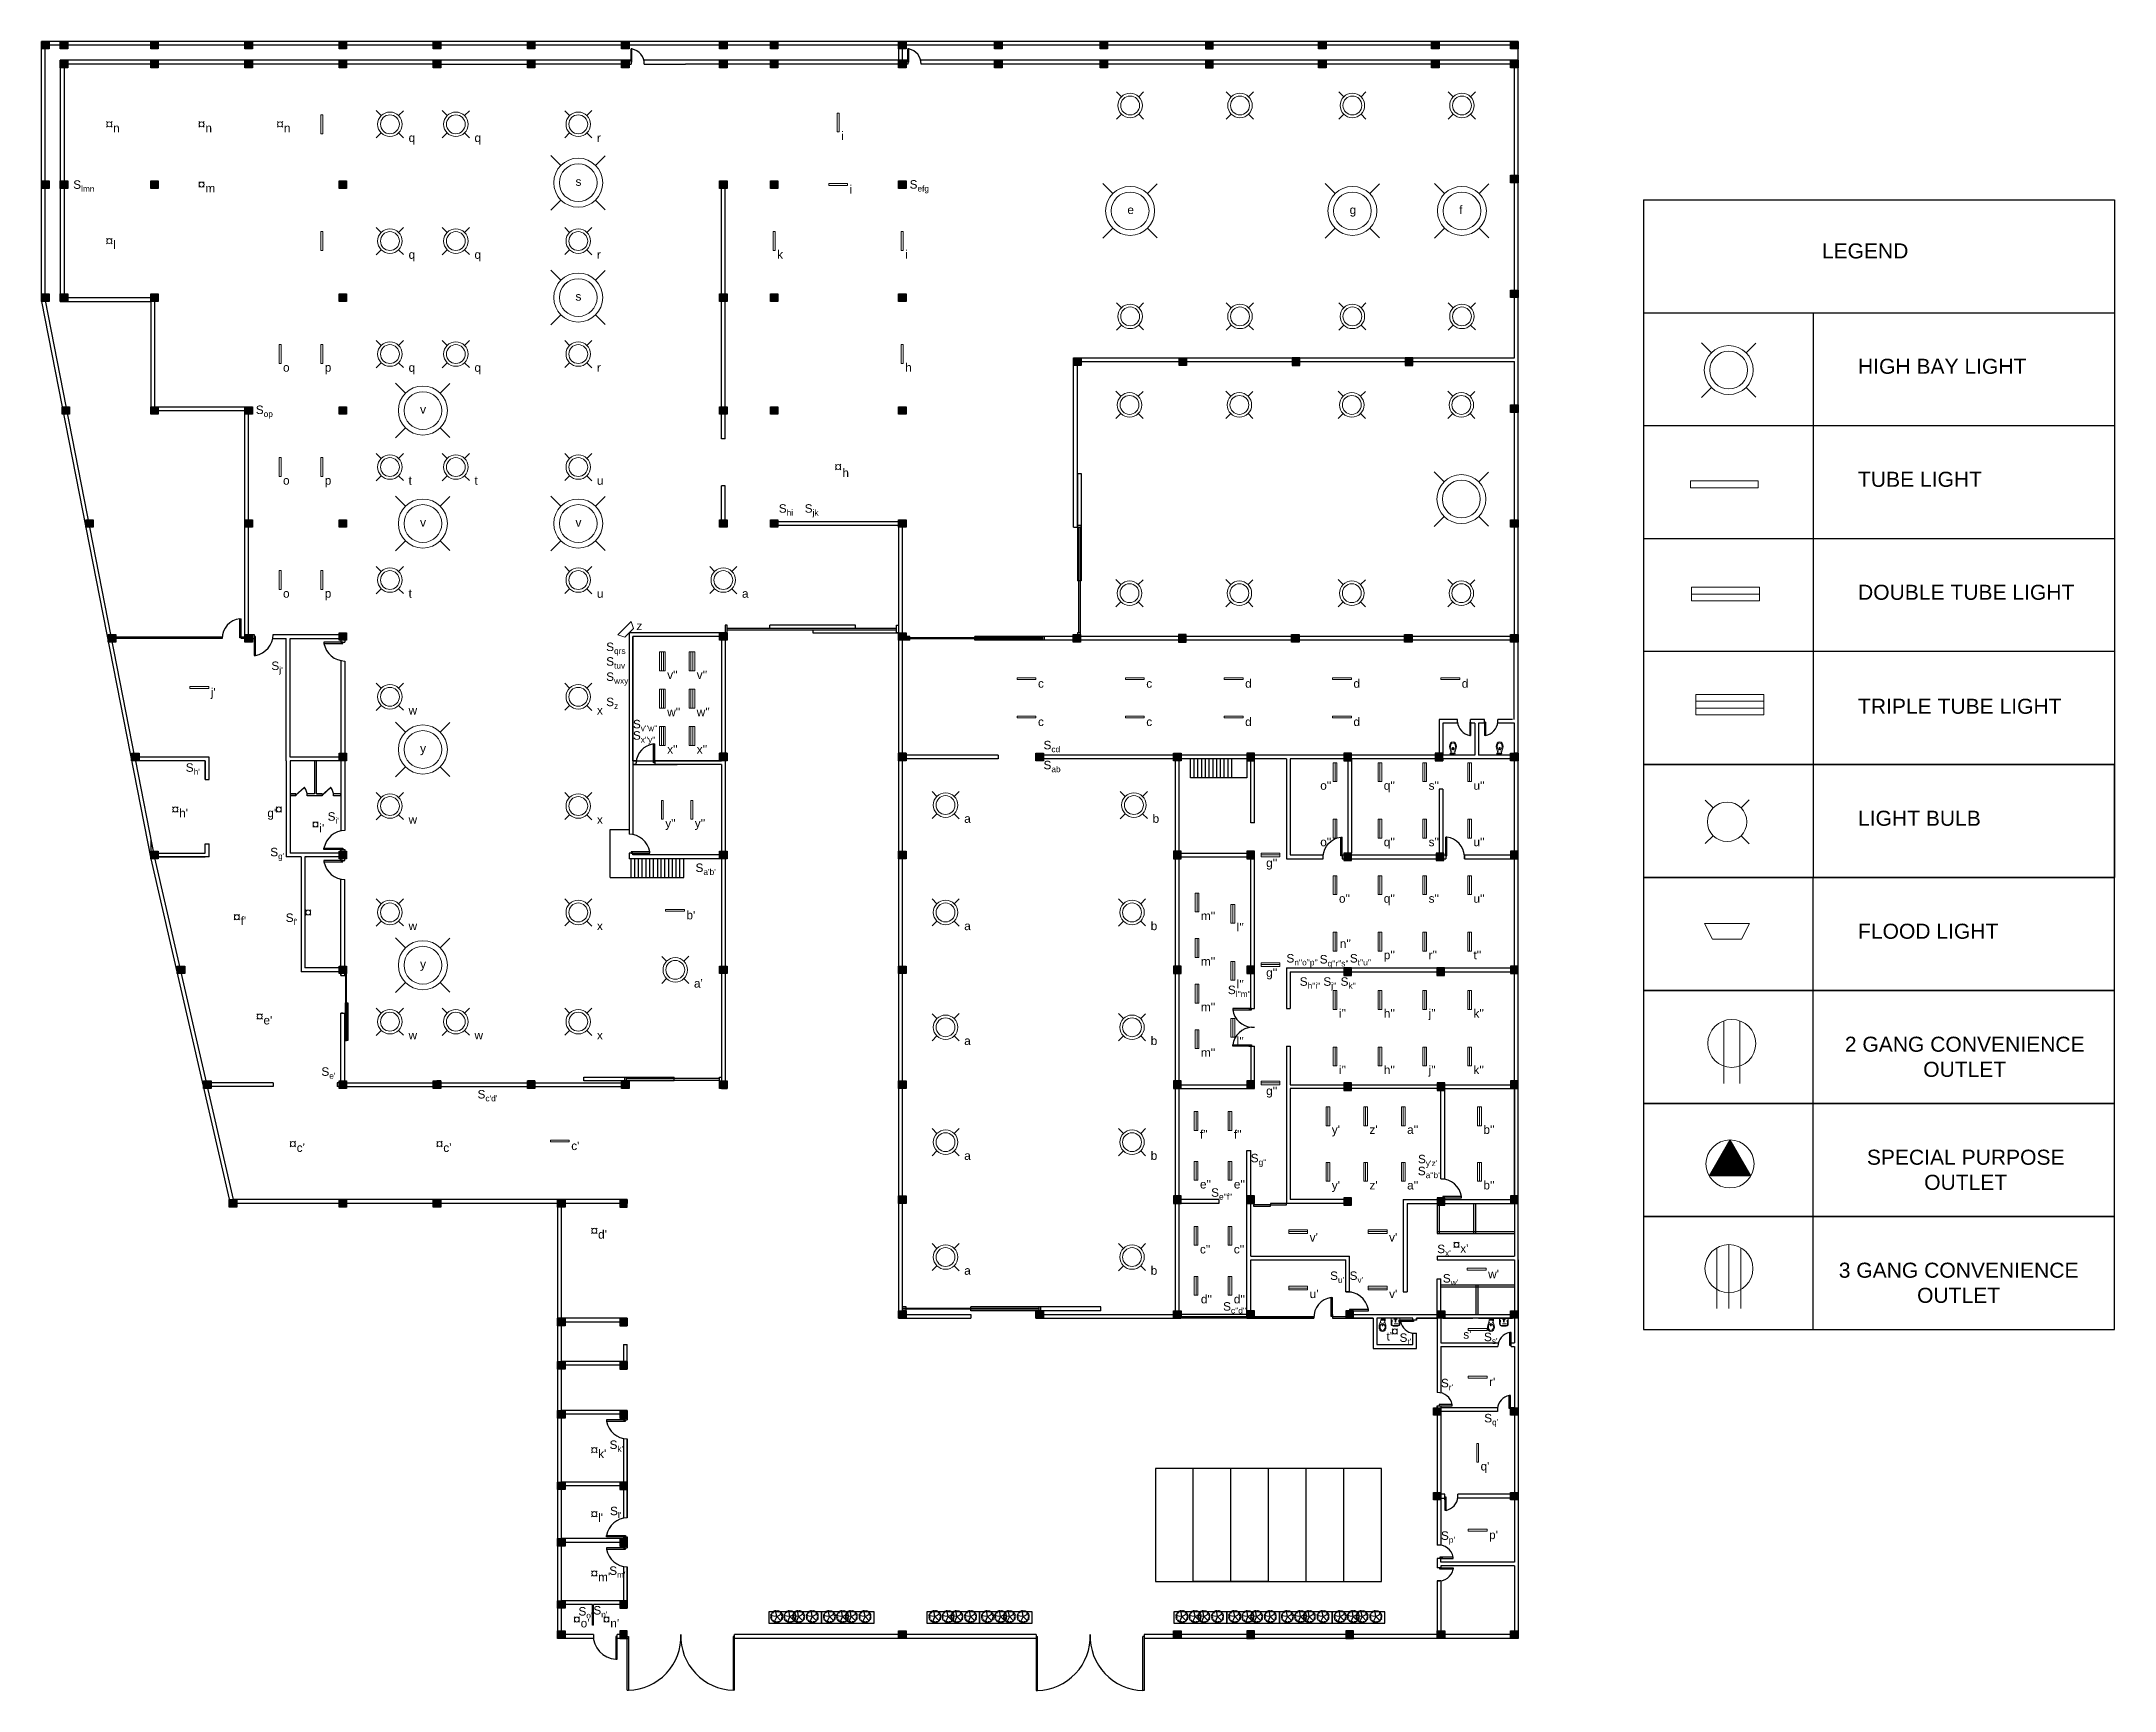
# Model space of a CAD drawing. Header units: inches. Extents: x 690793850 to 3471233902, y 1044954437 to 2780428972.
# Drawn here: x 1735550443 to 1735660506, y 1045055754 to 1045143324 of the extents above; entities that cross this region are included whole.
import ezdxf

# ---------------------------------------------------------------- set-up
doc = ezdxf.new("R2010")
doc.units = ezdxf.units.IN
doc.header["$MEASUREMENT"] = 0
for name, color, linetype, lineweight in [('001- RCP REF PLAN', 7, 'Continuous', 0), ('lighting', 3, 'Continuous', 13), ('outlet', 3, 'Continuous', 13), ('STAIR', 1, 'Continuous', 5)]:
    doc.layers.add(name, color=color, linetype=linetype, lineweight=lineweight)
for name, color, linetype in [('Doors', 140, 'Continuous'), ('ID-ST WALL', 4, 'Continuous'), ('Ladders', 10, 'Continuous'), ('PDF2_Geometry', 7, 'Continuous'), ('Poste', 2, 'Continuous'), ('wall', 7, 'Continuous'), ('Walls', 7, 'Continuous')]:
    doc.layers.add(name, color=color, linetype=linetype)
doc.layers.add('L-PLNT-SHRUB', color=85, linetype='Continuous', true_color=0x56c23d)
doc.styles.get("Standard").update_dxf_attribs({"font": 'arial.ttf'})

msp = doc.modelspace()

# ---------------------------------------------------------------- texts
at = {"char_height": 800, "attachment_point": 1}
for s, width, heights, insert in [('LEGEND', 5616.41, [-827], (1735644966, 1045132601)), ('HIGH BAY LIGHT', 15939.91, [-827], (1735646887, 1045126475)), ('TUBE LIGHT', 15939.91, [-827], (1735646887, 1045120475)), ('DOUBLE TUBE LIGHT', 15939.91, [-828], (1735646887, 1045114475)), ('TRIPLE TUBE LIGHT', 15939.91, [-827], (1735646887, 1045108422)), ('LIGHT BULB', 15939.91, [-827], (1735646887, 1045102475)), ('FLOOD LIGHT', 15939.91, [-828], (1735646887, 1045096475)), ('\\pxqc;2 GANG CONVENIENCE\\POUTLET', 12878.72, [-2175], (1735646113, 1045090475)), ('\\pxqc;SPECIAL PURPOSE\\POUTLET', 11435.34, [-2175], (1735646887, 1045084475)), ('\\pxqc;3 GANG CONVENIENCE\\POUTLET', 12803.81, [-2175], (1735645827, 1045078475))]:
    msp.add_mtext_dynamic_manual_height_columns(s, width=width, gutter_width=1, heights=heights, dxfattribs=dict(at, insert=insert))
at = {"layer": 'lighting', "char_height": 450, "attachment_point": 1}
for s, width, heights, insert in [('n', 1526.02, [-450], (1735554245, 1045138956)), ('n', 1526.02, [-450], (1735559145, 1045138956)), ('n', 1526.02, [-450], (1735563313, 1045138956)), ('q', 1526.02, [-575], (1735569934, 1045138434)), ('q', 1526.02, [-575], (1735573434, 1045138434)), ('r', 1526.02, [-450], (1735579934, 1045138434)), ('i', 1526.02, [-450], (1735592898, 1045138540)), ('\\A1;S{\\H0.7x;\\S^ lmn;}', 1809.53, [-465], (1735552128, 1045135948)), ('m', 1526.02, [-450], (1735559145, 1045135756)), ('s', 1526.02, [-457], (1735578796, 1045136109)), ('i', 1526.02, [-450], (1735593349, 1045135695)), ('\\A1;S{\\H0.7x;\\S^ efg;}', 1809.53, [-526], (1735596533, 1045135958)), ('e', 1526.02, [-457], (1735608096, 1045134609)), ('g', 1526.02, [-582], (1735619896, 1045134609)), ('f', 1526.02, [-458], (1735625711, 1045134609)), ('l', 1526.02, [-450], (1735554245, 1045132756)), ('k', 1526.02, [-450], (1735589498, 1045132240)), ('i', 1526.02, [-450], (1735596298, 1045132240)), ('q', 1526.02, [-575], (1735569934, 1045132234)), ('q', 1526.02, [-575], (1735573434, 1045132234)), ('r', 1526.02, [-450], (1735579934, 1045132234)), ('s', 1526.02, [-457], (1735578796, 1045130009)), ('o', 1526.02, [-457], (1735563266, 1045126240)), ('p', 1526.02, [-575], (1735565484, 1045126240)), ('q', 1526.02, [-575], (1735569934, 1045126234)), ('q', 1526.02, [-575], (1735573434, 1045126234)), ('r', 1526.02, [-450], (1735579934, 1045126234)), ('h', 1526.02, [-450], (1735596298, 1045126240)), ('\\A1;S{\\H0.7x;\\S^ op;}', 1809.53, [-465], (1735561822, 1045123990)), ('v', 1526.02, [-450], (1735570546, 1045124009)), ('o', 1526.02, [-457], (1735563266, 1045120240)), ('t', 1526.02, [-454], (1735569934, 1045120234)), ('t', 1526.02, [-454], (1735573434, 1045120234)), ('h', 1526.02, [-450], (1735592966, 1045120642)), ('p', 1526.02, [-575], (1735565484, 1045120240)), ('u', 1526.02, [-457], (1735579934, 1045120234)), ('\\A1;S{\\H0.7x;\\S^ hi;}', 1809.53, [-465], (1735589588, 1045118750)), ('\\A1;S{\\H0.7x;\\S^ jk;}', 1809.53, [-520], (1735590964, 1045118750)), ('v', 1526.02, [-450], (1735570546, 1045118009)), ('v', 1526.02, [-450], (1735578796, 1045118009)), ('o', 1526.02, [-457], (1735563266, 1045114240)), ('p', 1526.02, [-575], (1735565484, 1045114240)), ('t', 1526.02, [-454], (1735569934, 1045114234)), ('u', 1526.02, [-457], (1735579934, 1045114234)), ('a', 1526.02, [-457], (1735587634, 1045114234)), ('\\A1;S{\\H0.7x;\\S^ qrs;}', 1809.53, [-465], (1735580424, 1045111404)), ('z', 1526.02, [-450], (1735582026, 1045112514)), ("\\A1;S{\\H0.7x;\\S^ j';}", 1809.53, [-520], (1735562649, 1045110396)), ('\\A1;S{\\H0.7x;\\S^ tuv;}', 1809.53, [-465], (1735580424, 1045110627)), ('\\A1;S{\\H0.7x;\\S^ wxy;}', 1809.53, [-465], (1735580424, 1045109820)), ("v''", 1526.02, [-450], (1735583665, 1045109919)), ("v''", 1526.02, [-450], (1735585232, 1045109919)), ('c', 1526.02, [-457], (1735603349, 1045109457)), ('c', 1526.02, [-457], (1735609099, 1045109457)), ('d', 1526.02, [-457], (1735614349, 1045109457)), ('d', 1526.02, [-457], (1735620099, 1045109457)), ('d', 1526.02, [-457], (1735625849, 1045109457)), ("j'", 1526.02, [-582], (1735559429, 1045108988)), ('\\A1;S{\\H0.7x;\\S^ z;}', 1809.53, [-465], (1735580424, 1045108477)), ('w', 1526.02, [-450], (1735569934, 1045108034)), ('x', 1526.02, [-450], (1735579934, 1045108034)), ("\\A1;S{\\H0.7x;\\S^ v''w'';}", 1809.53, [-465], (1735581843, 1045107300)), ("w''", 1526.02, [-450], (1735583665, 1045107939)), ("w''", 1526.02, [-450], (1735585232, 1045107939)), ('c', 1526.02, [-457], (1735603349, 1045107423)), ('c', 1526.02, [-457], (1735609099, 1045107423)), ('d', 1526.02, [-457], (1735614349, 1045107423)), ('d', 1526.02, [-457], (1735620099, 1045107423)), ('y', 1526.02, [-582], (1735570546, 1045106009)), ("\\A1;S{\\H0.7x;\\S^ x''y'';}", 1809.53, [-465], (1735581843, 1045106696)), ("x''", 1526.02, [-450], (1735583665, 1045105959)), ("x''", 1526.02, [-450], (1735585232, 1045105959)), ('\\A1;S{\\H0.7x;\\S^ cd;}', 1809.53, [-465], (1735603643, 1045106185)), ("\\A1;S{\\H0.7x;\\S^ h';}", 1809.53, [-465], (1735558104, 1045104992)), ('\\A1;S{\\H0.7x;\\S^ ab;}', 1809.53, [-465], (1735603643, 1045105124)), ("o''", 1526.02, [-457], (1735618335, 1045104039)), ("q''", 1526.02, [-575], (1735621708, 1045104039)), ("s''", 1526.02, [-457], (1735624088, 1045104039)), ("u''", 1526.02, [-457], (1735626468, 1045104039)), ("h'", 1526.02, [-450], (1735557755, 1045102575)), ("g'", 1526.02, [-582], (1735562437, 1045102580)), ("i'", 1526.02, [-450], (1735565195, 1045101776)), ("\\A1;S{\\H0.7x;\\S^ i';}", 1809.53, [-465], (1735565635, 1045102394)), ('w', 1526.02, [-450], (1735569934, 1045102234)), ('x', 1526.02, [-450], (1735579934, 1045102234)), ("y''", 1526.02, [-582], (1735583561, 1045102039)), ("y''", 1526.02, [-582], (1735585128, 1045102039)), ('a', 1526.02, [-457], (1735599434, 1045102284)), ('b', 1526.02, [-457], (1735609434, 1045102284)), ("\\A1;S{\\H0.7x;\\S^ g';}", 1809.53, [-465], (1735562588, 1045100505)), ("o''", 1526.02, [-457], (1735618335, 1045101039)), ("q''", 1526.02, [-575], (1735621708, 1045101039)), ("s''", 1526.02, [-457], (1735624088, 1045101039)), ("u''", 1526.02, [-457], (1735626468, 1045101039)), ("\\A1;S{\\H0.7x;\\S^ a'b';}", 1809.53, [-465], (1735585168, 1045099672)), ("g''", 1526.02, [-582], (1735615465, 1045099933)), ("b'", 1526.02, [-457], (1735584687, 1045097157)), ("m''", 1526.02, [-450], (1735611998, 1045097119)), ("o''", 1526.02, [-457], (1735619328, 1045098039)), ("q''", 1526.02, [-575], (1735621708, 1045098039)), ("s''", 1526.02, [-457], (1735624088, 1045098039)), ("u''", 1526.02, [-457], (1735626468, 1045098039)), ("f'", 1526.02, [-458], (1735561015, 1045096849)), ("\\A1;S{\\H0.7x;\\S^ f';}", 1809.53, [-465], (1735563410, 1045097018)), ('w', 1526.02, [-450], (1735569934, 1045096584)), ('x', 1526.02, [-450], (1735579934, 1045096584)), ('a', 1526.02, [-457], (1735599434, 1045096584)), ('b', 1526.02, [-457], (1735609334, 1045096584)), ("l''", 1526.02, [-450], (1735613898, 1045096514)), ("\\A1;S{\\H0.7x;\\S^ n''o''p'';}", 1809.53, [-465], (1735616541, 1045094864)), ("n''", 1526.02, [-450], (1735619371, 1045095643)), ("\\A1;S{\\H0.7x;\\S^ t''u'';}", 1809.53, [-465], (1735619907, 1045094864)), ("p''", 1526.02, [-575], (1735621708, 1045095039)), ("r''", 1526.02, [-450], (1735624088, 1045095039)), ("t''", 1526.02, [-454], (1735626468, 1045095039)), ('y', 1526.02, [-582], (1735570546, 1045094557)), ("m''", 1526.02, [-450], (1735611998, 1045094699)), ("g''", 1526.02, [-582], (1735615465, 1045094106)), ("\\A1;S{\\H0.7x;\\S^ q''r''s'';}", 1809.53, [-465], (1735618306, 1045094811)), ("a'", 1526.02, [-457], (1735585084, 1045093534)), ("\\A1;S{\\H0.7x;\\S^ l''m'';}", 1809.53, [-465], (1735613430, 1045093186)), ("l''", 1526.02, [-450], (1735613898, 1045093489)), ("\\A1;S{\\H0.7x;\\S^ h''i'';}", 1809.53, [-465], (1735617246, 1045093629)), ("\\A1;S{\\H0.7x;\\S^ j'';}", 1809.53, [-520], (1735618501, 1045093629)), ("\\A1;S{\\H0.7x;\\S^ k'';}", 1809.53, [-465], (1735619415, 1045093629)), ("e'", 1526.02, [-457], (1735562229, 1045091576)), ("m''", 1526.02, [-450], (1735611998, 1045092279)), ("i''", 1526.02, [-450], (1735619328, 1045091939)), ("h''", 1526.02, [-450], (1735621708, 1045091939)), ("j''", 1526.02, [-582], (1735624088, 1045091939)), ("k''", 1526.02, [-450], (1735626468, 1045091939)), ('w', 1526.02, [-450], (1735569934, 1045090782)), ('w', 1526.02, [-450], (1735573434, 1045090782)), ('x', 1526.02, [-450], (1735579934, 1045090782)), ('b', 1526.02, [-457], (1735609334, 1045090484)), ("l''", 1526.02, [-450], (1735613898, 1045090464)), ('a', 1526.02, [-457], (1735599434, 1045090484)), ("m''", 1526.02, [-450], (1735611998, 1045089859)), ("\\A1;S{\\H0.7x;\\S^ e';}", 1809.53, [-465], (1735565304, 1045088847)), ("i''", 1526.02, [-450], (1735619328, 1045088939)), ("h''", 1526.02, [-450], (1735621708, 1045088939)), ("j''", 1526.02, [-582], (1735624088, 1045088939)), ("k''", 1526.02, [-450], (1735626468, 1045088939)), ("\\A1;S{\\H0.7x;\\S^ c'd';}", 1809.53, [-465], (1735573593, 1045087644)), ("g''", 1526.02, [-582], (1735615465, 1045087827)), ("f''", 1526.02, [-458], (1735611948, 1045085515)), ("f''", 1526.02, [-458], (1735613748, 1045085515)), ("y'", 1526.02, [-582], (1735618948, 1045085763)), ("z'", 1526.02, [-450], (1735620948, 1045085763)), ("a''", 1526.02, [-457], (1735622948, 1045085762)), ("b''", 1526.02, [-457], (1735626998, 1045085765)), ("c'", 1526.02, [-457], (1735563992, 1045084806)), ("c'", 1526.02, [-457], (1735571777, 1045084806)), ("c'", 1526.02, [-457], (1735578570, 1045084905)), ('a', 1526.02, [-457], (1735599434, 1045084384)), ('b', 1526.02, [-457], (1735609334, 1045084384)), ("\\A1;S{\\H0.7x;\\S^ g'';}", 1809.53, [-465], (1735614643, 1045084255)), ("\\A1;S{\\H0.7x;\\S^ y'z';}", 1809.53, [-465], (1735623524, 1045084204)), ("e''", 1526.02, [-457], (1735611948, 1045082865)), ("e''", 1526.02, [-457], (1735613748, 1045082865)), ("y'", 1526.02, [-582], (1735618948, 1045082813)), ("z'", 1526.02, [-450], (1735620948, 1045082813)), ("a''", 1526.02, [-457], (1735622948, 1045082812)), ("\\A1;S{\\H0.7x;\\S^ a''b'';}", 1809.53, [-465], (1735623517, 1045083567)), ("b''", 1526.02, [-457], (1735626998, 1045082815)), ("\\A1;S{\\H0.7x;\\S^ e''f'';}", 1809.53, [-465], (1735612542, 1045082425)), ("d'", 1526.02, [-457], (1735579995, 1045080202)), ("v'", 1526.02, [-450], (1735617774, 1045080045)), ("v'", 1526.02, [-450], (1735621991, 1045080045)), ("\\A1;S{\\H0.7x;\\S^ x';}", 1809.53, [-465], (1735624544, 1045079431)), ("x'", 1526.02, [-450], (1735625770, 1045079456)), ("c''", 1526.02, [-457], (1735611948, 1045079415)), ("c''", 1526.02, [-457], (1735613748, 1045079415)), ('a', 1526.02, [-457], (1735599434, 1045078284)), ('b', 1526.02, [-457], (1735609334, 1045078284)), ("\\A1;S{\\H0.7x;\\S^ u';}", 1809.53, [-465], (1735618857, 1045078009)), ("\\A1;S{\\H0.7x;\\S^ v';}", 1809.53, [-465], (1735619893, 1045078009)), ("\\A1;S{\\H0.7x;\\S^ w';}", 1809.53, [-465], (1735624844, 1045077869)), ("w'", 1526.02, [-450], (1735627249, 1045078095)), ("d''", 1526.02, [-457], (1735611998, 1045076765)), ("\\A1;S{\\H0.7x;\\S^ c''d'';}", 1809.53, [-465], (1735613177, 1045076378)), ("d''", 1526.02, [-457], (1735613748, 1045076765)), ("u'", 1526.02, [-457], (1735617774, 1045077045)), ("v'", 1526.02, [-450], (1735621991, 1045077045)), ("t'", 1526.02, [-454], (1735621856, 1045074792)), ("\\A1;S{\\H0.7x;\\S^ t';}", 1809.53, [-465], (1735622545, 1045074719)), ("s'", 1526.02, [-457], (1735625929, 1045074888)), ("\\A1;S{\\H0.7x;\\S^ s';}", 1809.53, [-465], (1735627028, 1045074756)), ("\\A1;S{\\H0.7x;\\S^ r';}", 1809.53, [-465], (1735624743, 1045072307)), ("r'", 1526.02, [-450], (1735627299, 1045072370)), ("\\A1;S{\\H0.7x;\\S^ q';}", 1809.53, [-465], (1735627040, 1045070446)), ("k'", 1526.02, [-450], (1735579995, 1045068556)), ("\\A1;S{\\H0.7x;\\S^ k';}", 1809.53, [-465], (1735580604, 1045069033)), ("q'", 1526.02, [-575], (1735626848, 1045067890)), ("l'", 1526.02, [-450], (1735579995, 1045065156)), ("\\A1;S{\\H0.7x;\\S^ l';}", 1809.53, [-465], (1735580629, 1045065515)), ("\\A1;S{\\H0.7x;\\S^ p';}", 1809.53, [-465], (1735624743, 1045064206)), ("p'", 1526.02, [-575], (1735627299, 1045064245)), ("m'", 1526.02, [-450], (1735579995, 1045062006)), ("\\A1;S{\\H0.7x;\\S^ m';}", 1809.53, [-465], (1735580586, 1045062347)), ("\\A1;S{\\H0.7x;\\S^ o';}", 1809.53, [-465], (1735578952, 1045060187)), ("\\A1;S{\\H0.7x;\\S^ n';}", 1809.53, [-465], (1735579743, 1045060240)), ("o'", 1526.02, [-457], (1735579070, 1045059556)), ("n'", 1526.02, [-450], (1735580645, 1045059556))]:
    msp.add_mtext_dynamic_manual_height_columns(s, width=width, gutter_width=1, heights=heights, dxfattribs=dict(at, insert=insert))

# ---------------------------------------------------------------- blocks, each defined once
blk = doc.blocks.new('poste')
for p, q in [((1735358586.536575, 1045014423.977711), (1735358986.536575, 1045014423.977711)), ((1735358586.536575, 1045014023.977711), (1735358586.536575, 1045014423.977711)), ((1735358986.536575, 1045014023.977711), (1735358586.536575, 1045014023.977711)), ((1735358986.536575, 1045014423.977711), (1735358986.536575, 1045014023.977711))]:
    blk.add_line(p, q)
blk = doc.blocks.new('door')
for p, q in [((1735637533.840537, 1044998757.380238), (1735637533.840537, 1044999757.380238)), ((1735637603.840537, 1044999757.380238), (1735637533.840537, 1044999757.380238)), ((1735637603.840537, 1044998757.380238), (1735637603.840537, 1044999757.380238)), ((1735637533.840537, 1044998757.380238), (1735637603.840537, 1044998757.380237)), ((1735638533.840537, 1044998607.380238), (1735638533.840536, 1044998757.380238))]:
    blk.add_line(p, q)
blk.add_arc((1735637450.560967, 1044998682.380238), 1085.872749, 3.9605076873, 81.885142714)
blk = doc.blocks.new('CR')
at = {"layer": 'PDF2_Geometry', "color": 8, "lineweight": 9}
for points in [[(1045152, 41877), (1045071, 41877)], [(1045201, 41971), (1045163, 41971)]]:
    blk.add_lwpolyline(points, dxfattribs=at)
at = {"layer": 'PDF2_Geometry', "color": 8, "lineweight": 5}
for points in [[(1045104, 41939), (1045446, 42047), (1045451, 42047), (1045538, 42064), (1045625, 42047), (1045701, 42015), (1045756, 41949), (1045777, 41879), (1045756, 41803), (1045701, 41743), (1045625, 41705), (1045538, 41694), (1045451, 41705), (1045446, 41710), (1045104, 41814), (1045098, 41819), (1045098, 41939)], [(1045169, 41879), (1045163, 41868), (1045147, 41868), (1045142, 41879), (1045147, 41884), (1045158, 41890), (1045163, 41884)], [(1045305, 41949), (1045305, 41944), (1045288, 41944), (1045288, 41955), (1045294, 41960), (1045305, 41955)], [(1045364, 41928), (1045408, 41971), (1045462, 41998), (1045538, 42009), (1045614, 41998), (1045669, 41971), (1045712, 41928), (1045723, 41879), (1045712, 41830), (1045669, 41786), (1045614, 41754), (1045538, 41743), (1045462, 41754), (1045408, 41786), (1045364, 41830), (1045354, 41879)], [(1045473, 41857), (1045413, 41852), (1045402, 41879), (1045413, 41901), (1045473, 41901), (1045479, 41879)], [(1045375, 41423), (1045419, 41412), (1045457, 41391), (1045479, 41353), (1045484, 41315), (1045484, 41065), (1045479, 41021), (1045457, 40988), (1045419, 40967), (1045375, 40956), (1045082, 40956), (1045071, 40961), (1045065, 40972), (1045065, 41401), (1045071, 41418), (1045082, 41423)], [(1045076, 41792), (1045071, 41792), (1045071, 41721), (1045076, 41721)], [(1045098, 41271), (1045120, 41266), (1045125, 41244), (1045120, 41228), (1045098, 41217), (1045082, 41228), (1045071, 41244), (1045082, 41266)], [(1045098, 41157), (1045120, 41151), (1045125, 41130), (1045120, 41113), (1045098, 41103), (1045082, 41113), (1045071, 41130), (1045082, 41151)], [(1045098, 41260), (1045109, 41255), (1045114, 41244), (1045109, 41238), (1045098, 41233), (1045093, 41238), (1045087, 41244), (1045093, 41255)], [(1045098, 41146), (1045109, 41141), (1045114, 41130), (1045109, 41124), (1045098, 41119), (1045093, 41124), (1045087, 41130), (1045093, 41141)], [(1045125, 41770), (1045125, 41776), (1045131, 41776)], [(1045125, 41737), (1045125, 41743), (1045131, 41743)], [(1045131, 41797), (1045142, 41797), (1045142, 41814), (1045131, 41814)], [(1045305, 41808), (1045305, 41797), (1045288, 41797), (1045288, 41814), (1045305, 41814)]]:
    blk.add_lwpolyline(points, close=True, dxfattribs=at)
for points in [[(1045131, 41890), (1045136, 41895)], [(1045136, 41862), (1045131, 41868), (1045131, 41890), (1045131, 41868)], [(1045174, 41906), (1045142, 41906), (1045169, 41906), (1045174, 41911), (1045174, 41922), (1045169, 41922), (1045169, 41911), (1045169, 41906), (1045174, 41906), (1045169, 41906), (1045174, 41906), (1045174, 41901), (1045142, 41901), (1045136, 41901)], [(1045142, 41911), (1045147, 41911), (1045142, 41906), (1045136, 41911), (1045136, 41922), (1045147, 41922), (1045163, 41922)], [(1045152, 41906), (1045136, 41895), (1045152, 41906)], [(1045136, 41862), (1045152, 41852), (1045136, 41862)], [(1045136, 41857), (1045136, 41824), (1045180, 41824), (1045180, 41857)], [(1045180, 41852), (1045136, 41852)], [(1045136, 41830), (1045180, 41830)], [(1045136, 41814), (1045174, 41814), (1045174, 41824)], [(1045169, 41911), (1045163, 41911), (1045163, 41922), (1045169, 41922), (1045142, 41922), (1045142, 41939), (1045169, 41939), (1045174, 41933), (1045174, 41922)], [(1045142, 41933), (1045174, 41933)], [(1045142, 41901), (1045142, 41906)], [(1045169, 41814), (1045142, 41814), (1045142, 41824)], [(1045147, 41939), (1045152, 41939), (1045147, 41987), (1045152, 41987)], [(1045147, 41911), (1045147, 41922), (1045147, 41911)], [(1045163, 41911), (1045147, 41911)], [(1045152, 41993), (1045163, 41993)], [(1045152, 41939), (1045163, 41939)], [(1045152, 41906), (1045158, 41906)], [(1045158, 41852), (1045152, 41852)], [(1045158, 41939), (1045163, 41939), (1045163, 41987), (1045158, 41987)], [(1045180, 41895), (1045158, 41906), (1045180, 41895)], [(1045158, 41852), (1045180, 41862), (1045158, 41852)], [(1045180, 41890), (1045180, 41868), (1045180, 41895)], [(1045180, 41868), (1045180, 41862)], [(1045076, 41721), (1045082, 41727), (1045087, 41727), (1045087, 41786), (1045082, 41786), (1045082, 41792), (1045076, 41792)], [(1045082, 41727), (1045076, 41727)], [(1045104, 41168), (1045087, 41173), (1045076, 41190), (1045087, 41206), (1045104, 41211)], [(1045114, 41776), (1045114, 41743), (1045087, 41743)], [(1045087, 41770), (1045114, 41770)], [(1045098, 41211), (1045261, 41200)], [(1045098, 41162), (1045261, 41173)], [(1045120, 41770), (1045114, 41770), (1045114, 41776), (1045120, 41776), (1045136, 41776), (1045158, 41786), (1045180, 41776), (1045180, 41737)], [(1045136, 41737), (1045120, 41737), (1045114, 41737), (1045114, 41743), (1045120, 41743), (1045120, 41748), (1045120, 41765), (1045120, 41770), (1045125, 41770)], [(1045120, 41765), (1045125, 41765)], [(1045120, 41748), (1045125, 41748)], [(1045120, 41743), (1045125, 41743)], [(1045125, 41765), (1045125, 41748), (1045125, 41765)], [(1045136, 41781), (1045131, 41781)], [(1045136, 41732), (1045131, 41732)], [(1045174, 41786), (1045136, 41786), (1045136, 41797), (1045174, 41797), (1045174, 41786), (1045180, 41786), (1045180, 41732)], [(1045180, 41781), (1045180, 41776), (1045196, 41776), (1045201, 41776), (1045201, 41737), (1045196, 41737), (1045180, 41737), (1045180, 41732), (1045136, 41732), (1045136, 41786)], [(1045142, 41797), (1045169, 41797), (1045163, 41797)], [(1045147, 41797), (1045147, 41814)], [(1045158, 41010), (1045381, 40988), (1045413, 40999), (1045440, 41026), (1045451, 41065), (1045451, 41315), (1045440, 41353), (1045413, 41380), (1045381, 41391), (1045158, 41363)], [(1045169, 41797), (1045180, 41797), (1045180, 41814), (1045169, 41814), (1045163, 41814)], [(1045169, 41797), (1045169, 41814), (1045169, 41797)], [(1045191, 41770), (1045191, 41776), (1045191, 41770), (1045201, 41770), (1045201, 41743), (1045191, 41743), (1045191, 41737), (1045191, 41743)], [(1045191, 41765), (1045201, 41765)], [(1045191, 41765), (1045191, 41748), (1045191, 41765)], [(1045191, 41748), (1045201, 41748)], [(1045256, 41200), (1045267, 41200), (1045272, 41195), (1045272, 41184), (1045267, 41179), (1045256, 41173)], [(1045365, 41045), (1045365, 41256)]]:
    blk.add_lwpolyline(points, dxfattribs=at)
blk = doc.blocks.new('A$C184D249B')
at = {"color": 0}
for p, q in [((-443, 22), (-384, 20)), ((-320, 87), (-438, 116)), ((-347, 60), (-436, 75)), ((-434, 57), (-367, 49)), ((-429, 100), (-381, 88)), ((-424, 127), (-384, 115)), ((-416, 139), (-383, 127)), ((0, 0), (-407, 199)), ((-405, 163), (-363, 146)), ((-382, 213), (-342, 191)), ((-361, 242), (-322, 216)), ((-281, 213), (-353, 268)), ((-333, 285), (-300, 255)), ((0, 0), (-315, -325)), ((-312, 308), (-265, 261)), ((-230, 247), (-303, 325)), ((-266, 347), (-225, 294)), ((-249, 359), (-232, 335)), ((-233, 374), (-207, 332)), ((-211, 390), (-190, 353)), ((-196, 392), (-181, 361)), ((-171, 402), (-153, 360)), ((-103, 315), (-143, 430)), ((-120, 421), (-107, 377)), ((-84, 427), (-75, 380)), ((-50, 349), (-64, 438)), ((-3, 439), (-3, 372)), ((0, 0), (64, 449)), ((0, 0), (446, 78)), ((0, 0), (212, -400)), ((40, 436), (34, 369)), ((87, 326), (115, 429)), ((100, 429), (88, 381)), ((127, 424), (115, 384)), ((116, 334), (145, 419)), ((163, 405), (146, 363)), ((186, 403), (169, 362)), ((213, 382), (191, 342)), ((242, 361), (216, 322)), ((254, 358), (233, 329)), ((240, 228), (327, 314)), ((285, 333), (255, 300)), ((308, 312), (261, 265)), ((347, 266), (294, 225)), ((345, 281), (312, 255)), ((316, 155), (397, 196)), ((329, 76), (433, 100)), ((374, 233), (332, 207)), ((359, 249), (335, 232)), ((390, 211), (353, 190)), ((402, 171), (360, 153)), ((392, 196), (361, 181)), ((439, 3), (372, 3)), ((421, 120), (377, 107)), ((427, 84), (380, 75)), ((437, 34), (393, 32)), ((440, 57), (411, 54)), ((-439, -3), (-372, -3)), ((-437, -34), (-393, -32)), ((-329, -76), (-433, -100)), ((-427, -84), (-380, -75)), ((-421, -120), (-377, -107)), ((-402, -171), (-360, -153)), ((-392, -196), (-361, -181)), ((-390, -211), (-353, -190)), ((-374, -233), (-332, -207)), ((-290, -202), (-364, -253)), ((-359, -249), (-335, -232)), ((-347, -266), (-294, -225)), ((-319, -301), (-271, -256)), ((-285, -333), (-255, -300)), ((-242, -361), (-216, -322)), ((-213, -382), (-191, -342)), ((-165, -312), (-206, -392)), ((-131, -304), (-177, -416)), ((-163, -405), (-146, -363)), ((-139, -416), (-127, -383)), ((-127, -424), (-115, -384)), ((-88, -325), (-117, -429)), ((-100, -429), (-88, -381)), ((-78, -430), (-72, -401)), ((-57, -434), (-49, -367)), ((-28, -440), (-25, -395)), ((3, -439), (3, -372)), ((34, -437), (32, -393)), ((55, -442), (50, -409)), ((74, -323), (104, -441)), ((84, -427), (75, -380)), ((120, -421), (107, -377)), ((159, -414), (143, -378)), ((171, -402), (153, -360)), ((196, -392), (181, -361)), ((233, -374), (207, -332)), ((221, -275), (278, -346)), ((266, -347), (225, -294)), ((230, -247), (303, -325)), ((249, -359), (232, -335)), ((312, -308), (265, -261)), ((333, -285), (300, -255)), ((320, -87), (438, -116)), ((361, -242), (322, -216)), ((323, -143), (405, -179)), ((382, -213), (342, -191)), ((353, -7), (443, -9)), ((405, -163), (363, -146)), ((434, -57), (367, -49)), ((429, -100), (381, -88)), ((416, -139), (383, -127)), ((424, -127), (384, -115)), ((430, -78), (401, -72))]:
    blk.add_line(p, q, dxfattribs=at)
blk = doc.blocks.new('bulb')
at = {"layer": 'STAIR', "color": 3}
for p, q in [((250374, 19544), (250322, 19595)), ((250558, 19544), (250611, 19597)), ((250374, 19360), (250322, 19308)), ((250558, 19360), (250611, 19307))]:
    blk.add_line(p, q, dxfattribs=at)
blk.add_circle((250466, 19452), 130, dxfattribs=at)
blk = doc.blocks.new('hanging light')
at = {"layer": 'STAIR', "color": 3}
for p, q in [((285950, 80509), (285692, 80767)), ((286870, 80509), (287136, 80775)), ((285950, 79589), (285692, 79332)), ((286870, 79589), (287136, 79323))]:
    blk.add_line(p, q, dxfattribs=at)
for radius in [651, 501]:
    blk.add_circle((286410, 80049), radius, dxfattribs=at)
blk = doc.blocks.new('tube light')
at = {"layer": 'lighting'}
for p, q in [((362255, 81955), (362255, 81855)), ((363255, 81955), (362255, 81955)), ((362255, 81855), (363255, 81855)), ((363255, 81855), (363255, 81955))]:
    blk.add_line(p, q, dxfattribs=at)
blk = doc.blocks.new('flood light')
at = {"layer": 'lighting'}
for p, q in [((349945, 74830), (350945, 74830)), ((350120, 74480), (349945, 74830)), ((350770, 74480), (350945, 74830)), ((350445, 74480), (350120, 74480)), ((350445, 74480), (350770, 74480))]:
    blk.add_line(p, q, dxfattribs=at)

# ---------------------------------------------------------------- hatches: boundary and pattern name
at = {"layer": 'outlet'}
h = msp.add_hatch(dxfattribs=at)
h.set_pattern_fill('ANSI31', color=256, scale=8.5, angle=90)
h.set_pattern_definition([(135, (1736128733.331, 1043846175.7245), (-0.751300955, -0.751300955), [])])
h.paths.add_polyline_path([(1735640090, 1045084991), (1735638986, 1045083078), (1735641194, 1045083078)])
at = {"layer": 'Poste', "true_color": 0xf1eb1f}
h = msp.add_hatch(color=2, dxfattribs=at)
h.dxf.hatch_style = 1
h.paths.add_polyline_path([(1735550443, 1045142924), (1735550843, 1045142924), (1735550843, 1045143324), (1735550443, 1045143324)])
h = msp.add_hatch(color=2, dxfattribs=at)
h.dxf.hatch_style = 1
h.paths.add_polyline_path([(1735551443, 1045142924), (1735551843, 1045142924), (1735551843, 1045143324), (1735551443, 1045143324)])
h = msp.add_hatch(color=2, dxfattribs=at)
h.dxf.hatch_style = 1
h.paths.add_polyline_path([(1735556243, 1045142924), (1735556643, 1045142924), (1735556643, 1045143324), (1735556243, 1045143324)])
h = msp.add_hatch(color=2, dxfattribs=at)
h.dxf.hatch_style = 1
h.paths.add_polyline_path([(1735561243, 1045142924), (1735561643, 1045142924), (1735561643, 1045143324), (1735561243, 1045143324)])
h = msp.add_hatch(color=2, dxfattribs=at)
h.dxf.hatch_style = 1
h.paths.add_polyline_path([(1735566243, 1045142924), (1735566643, 1045142924), (1735566643, 1045143324), (1735566243, 1045143324)])
h = msp.add_hatch(color=2, dxfattribs=at)
h.dxf.hatch_style = 1
h.paths.add_polyline_path([(1735571243, 1045142924), (1735571643, 1045142924), (1735571643, 1045143324), (1735571243, 1045143324)])
h = msp.add_hatch(color=2, dxfattribs=at)
h.dxf.hatch_style = 1
h.paths.add_polyline_path([(1735576243, 1045142924), (1735576643, 1045142924), (1735576643, 1045143324), (1735576243, 1045143324)])
h = msp.add_hatch(color=2, dxfattribs=at)
h.dxf.hatch_style = 1
h.paths.add_polyline_path([(1735581243, 1045142924), (1735581643, 1045142924), (1735581643, 1045143324), (1735581243, 1045143324)])
h = msp.add_hatch(color=2, dxfattribs=at)
h.dxf.hatch_style = 1
h.paths.add_polyline_path([(1735586443, 1045142924), (1735586843, 1045142924), (1735586843, 1045143324), (1735586443, 1045143324)])
h = msp.add_hatch(color=2, dxfattribs=at)
h.dxf.hatch_style = 1
h.paths.add_polyline_path([(1735589143, 1045142924), (1735589543, 1045142924), (1735589543, 1045143324), (1735589143, 1045143324)])
h = msp.add_hatch(color=2, dxfattribs=at)
h.dxf.hatch_style = 1
h.paths.add_polyline_path([(1735595943, 1045142924), (1735596343, 1045142924), (1735596343, 1045143324), (1735595943, 1045143324)])
h = msp.add_hatch(color=2, dxfattribs=at)
h.dxf.hatch_style = 1
h.paths.add_polyline_path([(1735601043, 1045142924), (1735601443, 1045142924), (1735601443, 1045143324), (1735601043, 1045143324)])
h = msp.add_hatch(color=2, dxfattribs=at)
h.dxf.hatch_style = 1
h.paths.add_polyline_path([(1735607043, 1045143324), (1735606643, 1045143324), (1735606643, 1045142924), (1735607043, 1045142924)])
h = msp.add_hatch(color=2, dxfattribs=at)
h.dxf.hatch_style = 1
h.paths.add_polyline_path([(1735612643, 1045143324), (1735612243, 1045143324), (1735612243, 1045142924), (1735612643, 1045142924)])
h = msp.add_hatch(color=2, dxfattribs=at)
h.dxf.hatch_style = 1
h.paths.add_polyline_path([(1735618243, 1045142924), (1735618643, 1045142924), (1735618643, 1045143324), (1735618243, 1045143324)])
h = msp.add_hatch(color=2, dxfattribs=at)
h.dxf.hatch_style = 1
h.paths.add_polyline_path([(1735624243, 1045142924), (1735624643, 1045142924), (1735624643, 1045143324), (1735624243, 1045143324)])
h = msp.add_hatch(color=2, dxfattribs=at)
h.dxf.hatch_style = 1
h.paths.add_polyline_path([(1735628443, 1045142924), (1735628843, 1045142924), (1735628843, 1045143324), (1735628443, 1045143324)])
h = msp.add_hatch(color=2, dxfattribs=at)
h.dxf.hatch_style = 1
h.paths.add_polyline_path([(1735551443, 1045141924), (1735551843, 1045141924), (1735551843, 1045142324), (1735551443, 1045142324)])
h = msp.add_hatch(color=2, dxfattribs=at)
h.dxf.hatch_style = 1
h.paths.add_polyline_path([(1735556243, 1045141924), (1735556643, 1045141924), (1735556643, 1045142324), (1735556243, 1045142324)])
h = msp.add_hatch(color=2, dxfattribs=at)
h.dxf.hatch_style = 1
h.paths.add_polyline_path([(1735561243, 1045141924), (1735561643, 1045141924), (1735561643, 1045142324), (1735561243, 1045142324)])
h = msp.add_hatch(color=2, dxfattribs=at)
h.dxf.hatch_style = 1
h.paths.add_polyline_path([(1735566243, 1045141924), (1735566643, 1045141924), (1735566643, 1045142324), (1735566243, 1045142324)])
h = msp.add_hatch(color=2, dxfattribs=at)
h.dxf.hatch_style = 1
h.paths.add_polyline_path([(1735571243, 1045141924), (1735571643, 1045141924), (1735571643, 1045142324), (1735571243, 1045142324)])
h = msp.add_hatch(color=2, dxfattribs=at)
h.dxf.hatch_style = 1
h.paths.add_polyline_path([(1735576243, 1045141924), (1735576643, 1045141924), (1735576643, 1045142324), (1735576243, 1045142324)])
h = msp.add_hatch(color=2, dxfattribs=at)
h.dxf.hatch_style = 1
h.paths.add_polyline_path([(1735581243, 1045141924), (1735581643, 1045141924), (1735581643, 1045142324), (1735581243, 1045142324)])
h = msp.add_hatch(color=2, dxfattribs=at)
h.dxf.hatch_style = 1
h.paths.add_polyline_path([(1735586443, 1045141924), (1735586843, 1045141924), (1735586843, 1045142324), (1735586443, 1045142324)])
h = msp.add_hatch(color=2, dxfattribs=at)
h.dxf.hatch_style = 1
h.paths.add_polyline_path([(1735589143, 1045141924), (1735589543, 1045141924), (1735589543, 1045142324), (1735589143, 1045142324)])
h = msp.add_hatch(color=2, dxfattribs=at)
h.dxf.hatch_style = 1
h.paths.add_polyline_path([(1735595943, 1045141924), (1735596343, 1045141924), (1735596343, 1045142324), (1735595943, 1045142324)])
h = msp.add_hatch(color=2, dxfattribs=at)
h.dxf.hatch_style = 1
h.paths.add_polyline_path([(1735601043, 1045141924), (1735601443, 1045141924), (1735601443, 1045142324), (1735601043, 1045142324)])
h = msp.add_hatch(color=2, dxfattribs=at)
h.dxf.hatch_style = 1
h.paths.add_polyline_path([(1735607043, 1045142324), (1735606643, 1045142324), (1735606643, 1045141924), (1735607043, 1045141924)])
h = msp.add_hatch(color=2, dxfattribs=at)
h.dxf.hatch_style = 1
h.paths.add_polyline_path([(1735612643, 1045142324), (1735612243, 1045142324), (1735612243, 1045141924), (1735612643, 1045141924)])
h = msp.add_hatch(color=2, dxfattribs=at)
h.dxf.hatch_style = 1
h.paths.add_polyline_path([(1735618243, 1045141924), (1735618643, 1045141924), (1735618643, 1045142324), (1735618243, 1045142324)])
h = msp.add_hatch(color=2, dxfattribs=at)
h.dxf.hatch_style = 1
h.paths.add_polyline_path([(1735624243, 1045141924), (1735624643, 1045141924), (1735624643, 1045142324), (1735624243, 1045142324)])
h = msp.add_hatch(color=2, dxfattribs=at)
h.dxf.hatch_style = 1
h.paths.add_polyline_path([(1735628443, 1045141924), (1735628843, 1045141924), (1735628843, 1045142324), (1735628443, 1045142324)])
h = msp.add_hatch(color=2, dxfattribs=at)
h.dxf.hatch_style = 1
h.paths.add_polyline_path([(1735550443, 1045135524), (1735550843, 1045135524), (1735550843, 1045135924), (1735550443, 1045135924)])
h = msp.add_hatch(color=2, dxfattribs=at)
h.dxf.hatch_style = 1
h.paths.add_polyline_path([(1735551443, 1045135524), (1735551843, 1045135524), (1735551843, 1045135924), (1735551443, 1045135924)])
h = msp.add_hatch(color=2, dxfattribs=at)
h.dxf.hatch_style = 1
h.paths.add_polyline_path([(1735556243, 1045135524), (1735556643, 1045135524), (1735556643, 1045135924), (1735556243, 1045135924)])
h = msp.add_hatch(color=2, dxfattribs=at)
h.dxf.hatch_style = 1
h.paths.add_polyline_path([(1735566243, 1045135524), (1735566643, 1045135524), (1735566643, 1045135924), (1735566243, 1045135924)])
h = msp.add_hatch(color=2, dxfattribs=at)
h.dxf.hatch_style = 1
h.paths.add_polyline_path([(1735586443, 1045135524), (1735586843, 1045135524), (1735586843, 1045135924), (1735586443, 1045135924)])
h = msp.add_hatch(color=2, dxfattribs=at)
h.dxf.hatch_style = 1
h.paths.add_polyline_path([(1735589143, 1045135524), (1735589543, 1045135524), (1735589543, 1045135924), (1735589143, 1045135924)])
h = msp.add_hatch(color=2, dxfattribs=at)
h.dxf.hatch_style = 1
h.paths.add_polyline_path([(1735595943, 1045135524), (1735596343, 1045135524), (1735596343, 1045135924), (1735595943, 1045135924)])
h = msp.add_hatch(color=2, dxfattribs=at)
h.dxf.hatch_style = 1
h.paths.add_polyline_path([(1735628443, 1045135824), (1735628843, 1045135824), (1735628843, 1045136224), (1735628443, 1045136224)])
h = msp.add_hatch(color=2, dxfattribs=at)
h.dxf.hatch_style = 1
h.paths.add_polyline_path([(1735628443, 1045129724), (1735628843, 1045129724), (1735628843, 1045130124), (1735628443, 1045130124)])
h = msp.add_hatch(color=2, dxfattribs=at)
h.dxf.hatch_style = 1
h.paths.add_polyline_path([(1735550443, 1045129524), (1735550843, 1045129524), (1735550843, 1045129924), (1735550443, 1045129924)])
h = msp.add_hatch(color=2, dxfattribs=at)
h.dxf.hatch_style = 1
h.paths.add_polyline_path([(1735551443, 1045129524), (1735551843, 1045129524), (1735551843, 1045129924), (1735551443, 1045129924)])
h = msp.add_hatch(color=2, dxfattribs=at)
h.dxf.hatch_style = 1
h.paths.add_polyline_path([(1735556243, 1045129524), (1735556643, 1045129524), (1735556643, 1045129924), (1735556243, 1045129924)])
h = msp.add_hatch(color=2, dxfattribs=at)
h.dxf.hatch_style = 1
h.paths.add_polyline_path([(1735566243, 1045129524), (1735566643, 1045129524), (1735566643, 1045129924), (1735566243, 1045129924)])
h = msp.add_hatch(color=2, dxfattribs=at)
h.dxf.hatch_style = 1
h.paths.add_polyline_path([(1735586443, 1045129524), (1735586843, 1045129524), (1735586843, 1045129924), (1735586443, 1045129924)])
h = msp.add_hatch(color=2, dxfattribs=at)
h.dxf.hatch_style = 1
h.paths.add_polyline_path([(1735589143, 1045129524), (1735589543, 1045129524), (1735589543, 1045129924), (1735589143, 1045129924)])
h = msp.add_hatch(color=2, dxfattribs=at)
h.dxf.hatch_style = 1
h.paths.add_polyline_path([(1735595943, 1045129524), (1735596343, 1045129524), (1735596343, 1045129924), (1735595943, 1045129924)])
h = msp.add_hatch(color=2, dxfattribs=at)
h.dxf.hatch_style = 1
h.paths.add_polyline_path([(1735605643, 1045126524), (1735605243, 1045126524), (1735605243, 1045126124), (1735605643, 1045126124)])
h = msp.add_hatch(color=2, dxfattribs=at)
h.dxf.hatch_style = 1
h.paths.add_polyline_path([(1735611243, 1045126524), (1735610843, 1045126524), (1735610843, 1045126124), (1735611243, 1045126124)])
h = msp.add_hatch(color=2, dxfattribs=at)
h.dxf.hatch_style = 1
h.paths.add_polyline_path([(1735616843, 1045126124), (1735617243, 1045126124), (1735617243, 1045126524), (1735616843, 1045126524)])
h = msp.add_hatch(color=2, dxfattribs=at)
h.dxf.hatch_style = 1
h.paths.add_polyline_path([(1735622843, 1045126124), (1735623243, 1045126124), (1735623243, 1045126524), (1735622843, 1045126524)])
h = msp.add_hatch(color=2, dxfattribs=at)
h.dxf.hatch_style = 1
h.paths.add_polyline_path([(1735551541, 1045123524), (1735551941, 1045123524), (1735551941, 1045123924), (1735551541, 1045123924)])
h = msp.add_hatch(color=2, dxfattribs=at)
h.dxf.hatch_style = 1
h.paths.add_polyline_path([(1735556243, 1045123524), (1735556643, 1045123524), (1735556643, 1045123924), (1735556243, 1045123924)])
h = msp.add_hatch(color=2, dxfattribs=at)
h.dxf.hatch_style = 1
h.paths.add_polyline_path([(1735561243, 1045123524), (1735561643, 1045123524), (1735561643, 1045123924), (1735561243, 1045123924)])
h = msp.add_hatch(color=2, dxfattribs=at)
h.dxf.hatch_style = 1
h.paths.add_polyline_path([(1735566243, 1045123524), (1735566643, 1045123524), (1735566643, 1045123924), (1735566243, 1045123924)])
h = msp.add_hatch(color=2, dxfattribs=at)
h.dxf.hatch_style = 1
h.paths.add_polyline_path([(1735586443, 1045123524), (1735586843, 1045123524), (1735586843, 1045123924), (1735586443, 1045123924)])
h = msp.add_hatch(color=2, dxfattribs=at)
h.dxf.hatch_style = 1
h.paths.add_polyline_path([(1735589143, 1045123524), (1735589543, 1045123524), (1735589543, 1045123924), (1735589143, 1045123924)])
h = msp.add_hatch(color=2, dxfattribs=at)
h.dxf.hatch_style = 1
h.paths.add_polyline_path([(1735595943, 1045123524), (1735596343, 1045123524), (1735596343, 1045123924), (1735595943, 1045123924)])
h = msp.add_hatch(color=2, dxfattribs=at)
h.dxf.hatch_style = 1
h.paths.add_polyline_path([(1735628443, 1045123624), (1735628843, 1045123624), (1735628843, 1045124024), (1735628443, 1045124024)])
h = msp.add_hatch(color=2, dxfattribs=at)
h.dxf.hatch_style = 1
h.paths.add_polyline_path([(1735552795, 1045117524), (1735553195, 1045117524), (1735553195, 1045117924), (1735552795, 1045117924)])
h = msp.add_hatch(color=2, dxfattribs=at)
h.dxf.hatch_style = 1
h.paths.add_polyline_path([(1735561243, 1045117524), (1735561643, 1045117524), (1735561643, 1045117924), (1735561243, 1045117924)])
h = msp.add_hatch(color=2, dxfattribs=at)
h.dxf.hatch_style = 1
h.paths.add_polyline_path([(1735566243, 1045117524), (1735566643, 1045117524), (1735566643, 1045117924), (1735566243, 1045117924)])
h = msp.add_hatch(color=2, dxfattribs=at)
h.dxf.hatch_style = 1
h.paths.add_polyline_path([(1735586443, 1045117524), (1735586843, 1045117524), (1735586843, 1045117924), (1735586443, 1045117924)])
h = msp.add_hatch(color=2, dxfattribs=at)
h.dxf.hatch_style = 1
h.paths.add_polyline_path([(1735589143, 1045117524), (1735589543, 1045117524), (1735589543, 1045117924), (1735589143, 1045117924)])
h = msp.add_hatch(color=2, dxfattribs=at)
h.dxf.hatch_style = 1
h.paths.add_polyline_path([(1735595943, 1045117524), (1735596343, 1045117524), (1735596343, 1045117924), (1735595943, 1045117924)])
h = msp.add_hatch(color=2, dxfattribs=at)
h.dxf.hatch_style = 1
h.paths.add_polyline_path([(1735628443, 1045117524), (1735628843, 1045117524), (1735628843, 1045117924), (1735628443, 1045117924)])
h = msp.add_hatch(color=2, dxfattribs=at)
h.dxf.hatch_style = 1
h.paths.add_polyline_path([(1735553990, 1045111424), (1735554390, 1045111424), (1735554390, 1045111824), (1735553990, 1045111824)])
h = msp.add_hatch(color=2, dxfattribs=at)
h.dxf.hatch_style = 1
h.paths.add_polyline_path([(1735561243, 1045111424), (1735561643, 1045111424), (1735561643, 1045111824), (1735561243, 1045111824)])
h = msp.add_hatch(color=2, dxfattribs=at)
h.dxf.hatch_style = 1
h.paths.add_polyline_path([(1735566243, 1045111524), (1735566643, 1045111524), (1735566643, 1045111924), (1735566243, 1045111924)])
h = msp.add_hatch(color=2, dxfattribs=at)
h.dxf.hatch_style = 1
h.paths.add_polyline_path([(1735586443, 1045111524), (1735586843, 1045111524), (1735586843, 1045111924), (1735586443, 1045111924)])
h = msp.add_hatch(color=2, dxfattribs=at)
h.dxf.hatch_style = 1
h.paths.add_polyline_path([(1735595943, 1045111524), (1735596343, 1045111524), (1735596343, 1045111924), (1735595943, 1045111924)])
h = msp.add_hatch(color=2, dxfattribs=at)
h.dxf.hatch_style = 1
h.paths.add_polyline_path([(1735605212, 1045111424), (1735605612, 1045111424), (1735605612, 1045111824), (1735605212, 1045111824)])
h = msp.add_hatch(color=2, dxfattribs=at)
h.dxf.hatch_style = 1
h.paths.add_polyline_path([(1735611212, 1045111824), (1735610812, 1045111824), (1735610812, 1045111424), (1735611212, 1045111424)])
h = msp.add_hatch(color=2, dxfattribs=at)
h.dxf.hatch_style = 1
h.paths.add_polyline_path([(1735616812, 1045111424), (1735617212, 1045111424), (1735617212, 1045111824), (1735616812, 1045111824)])
h = msp.add_hatch(color=2, dxfattribs=at)
h.dxf.hatch_style = 1
h.paths.add_polyline_path([(1735622812, 1045111424), (1735623212, 1045111424), (1735623212, 1045111824), (1735622812, 1045111824)])
h = msp.add_hatch(color=2, dxfattribs=at)
h.dxf.hatch_style = 1
h.paths.add_polyline_path([(1735628443, 1045111424), (1735628843, 1045111424), (1735628843, 1045111824), (1735628443, 1045111824)])
h = msp.add_hatch(color=2, dxfattribs=at)
h.dxf.hatch_style = 1
h.paths.add_polyline_path([(1735555224, 1045105124), (1735555624, 1045105124), (1735555624, 1045105524), (1735555224, 1045105524)])
h = msp.add_hatch(color=2, dxfattribs=at)
h.dxf.hatch_style = 1
h.paths.add_polyline_path([(1735566243, 1045105124), (1735566643, 1045105124), (1735566643, 1045105524), (1735566243, 1045105524)])
h = msp.add_hatch(color=2, dxfattribs=at)
h.dxf.hatch_style = 1
h.paths.add_polyline_path([(1735586443, 1045105124), (1735586843, 1045105124), (1735586843, 1045105524), (1735586443, 1045105524)])
h = msp.add_hatch(color=2, dxfattribs=at)
h.dxf.hatch_style = 1
h.paths.add_polyline_path([(1735595943, 1045105124), (1735596343, 1045105124), (1735596343, 1045105524), (1735595943, 1045105524)])
h = msp.add_hatch(color=2, dxfattribs=at)
h.dxf.hatch_style = 1
h.paths.add_polyline_path([(1735603243, 1045105124), (1735603643, 1045105124), (1735603643, 1045105524), (1735603243, 1045105524)])
h = msp.add_hatch(color=2, dxfattribs=at)
h.dxf.hatch_style = 1
h.paths.add_polyline_path([(1735610543, 1045105124), (1735610943, 1045105124), (1735610943, 1045105524), (1735610543, 1045105524)])
h = msp.add_hatch(color=2, dxfattribs=at)
h.dxf.hatch_style = 1
h.paths.add_polyline_path([(1735614843, 1045105524), (1735614443, 1045105524), (1735614443, 1045105124), (1735614843, 1045105124)])
h = msp.add_hatch(color=2, dxfattribs=at)
h.dxf.hatch_style = 1
h.paths.add_polyline_path([(1735619993, 1045105524), (1735619593, 1045105524), (1735619593, 1045105124), (1735619993, 1045105124)])
h = msp.add_hatch(color=2, dxfattribs=at)
h.dxf.hatch_style = 1
h.paths.add_polyline_path([(1735624843, 1045105524), (1735624443, 1045105524), (1735624443, 1045105124), (1735624843, 1045105124)])
h = msp.add_hatch(color=2, dxfattribs=at)
h.dxf.hatch_style = 1
h.paths.add_polyline_path([(1735628443, 1045105124), (1735628843, 1045105124), (1735628843, 1045105524), (1735628443, 1045105524)])
h = msp.add_hatch(color=2, dxfattribs=at)
h.dxf.hatch_style = 1
h.paths.add_polyline_path([(1735556243, 1045099924), (1735556643, 1045099924), (1735556643, 1045100324), (1735556243, 1045100324)])
h = msp.add_hatch(color=2, dxfattribs=at)
h.dxf.hatch_style = 1
h.paths.add_polyline_path([(1735566243, 1045099924), (1735566643, 1045099924), (1735566643, 1045100324), (1735566243, 1045100324)])
h = msp.add_hatch(color=2, dxfattribs=at)
h.dxf.hatch_style = 1
h.paths.add_polyline_path([(1735586443, 1045099924), (1735586843, 1045099924), (1735586843, 1045100324), (1735586443, 1045100324)])
h = msp.add_hatch(color=2, dxfattribs=at)
h.dxf.hatch_style = 1
h.paths.add_polyline_path([(1735595943, 1045099924), (1735596343, 1045099924), (1735596343, 1045100324), (1735595943, 1045100324)])
h = msp.add_hatch(color=2, dxfattribs=at)
h.dxf.hatch_style = 1
h.paths.add_polyline_path([(1735610943, 1045100324), (1735610543, 1045100324), (1735610543, 1045099924), (1735610943, 1045099924)])
h = msp.add_hatch(color=2, dxfattribs=at)
h.dxf.hatch_style = 1
h.paths.add_polyline_path([(1735614843, 1045100324), (1735614443, 1045100324), (1735614443, 1045099924), (1735614843, 1045099924)])
h = msp.add_hatch(color=2, dxfattribs=at)
h.dxf.hatch_style = 1
h.paths.add_polyline_path([(1735619993, 1045100224), (1735619593, 1045100224), (1735619593, 1045099824), (1735619993, 1045099824)])
h = msp.add_hatch(color=2, dxfattribs=at)
h.dxf.hatch_style = 1
h.paths.add_polyline_path([(1735624895, 1045100224), (1735624495, 1045100224), (1735624495, 1045099824), (1735624895, 1045099824)])
h = msp.add_hatch(color=2, dxfattribs=at)
h.dxf.hatch_style = 1
h.paths.add_polyline_path([(1735628843, 1045100324), (1735628443, 1045100324), (1735628443, 1045099924), (1735628843, 1045099924)])
h = msp.add_hatch(color=2, dxfattribs=at)
h.dxf.hatch_style = 1
h.paths.add_polyline_path([(1735557648, 1045093824), (1735558048, 1045093824), (1735558048, 1045094224), (1735557648, 1045094224)])
h = msp.add_hatch(color=2, dxfattribs=at)
h.dxf.hatch_style = 1
h.paths.add_polyline_path([(1735566243, 1045093824), (1735566643, 1045093824), (1735566643, 1045094224), (1735566243, 1045094224)])
h = msp.add_hatch(color=2, dxfattribs=at)
h.dxf.hatch_style = 1
h.paths.add_polyline_path([(1735586443, 1045093824), (1735586843, 1045093824), (1735586843, 1045094224), (1735586443, 1045094224)])
h = msp.add_hatch(color=2, dxfattribs=at)
h.dxf.hatch_style = 1
h.paths.add_polyline_path([(1735595943, 1045093824), (1735596343, 1045093824), (1735596343, 1045094224), (1735595943, 1045094224)])
h = msp.add_hatch(color=2, dxfattribs=at)
h.dxf.hatch_style = 1
h.paths.add_polyline_path([(1735610943, 1045094224), (1735610543, 1045094224), (1735610543, 1045093824), (1735610943, 1045093824)])
h = msp.add_hatch(color=2, dxfattribs=at)
h.dxf.hatch_style = 1
h.paths.add_polyline_path([(1735614843, 1045094224), (1735614443, 1045094224), (1735614443, 1045093824), (1735614843, 1045093824)])
h = msp.add_hatch(color=2, dxfattribs=at)
h.dxf.hatch_style = 1
h.paths.add_polyline_path([(1735619993, 1045094124), (1735619593, 1045094124), (1735619593, 1045093724), (1735619993, 1045093724)])
h = msp.add_hatch(color=2, dxfattribs=at)
h.dxf.hatch_style = 1
h.paths.add_polyline_path([(1735624928, 1045094124), (1735624528, 1045094124), (1735624528, 1045093724), (1735624928, 1045093724)])
h = msp.add_hatch(color=2, dxfattribs=at)
h.dxf.hatch_style = 1
h.paths.add_polyline_path([(1735628843, 1045094224), (1735628443, 1045094224), (1735628443, 1045093824), (1735628843, 1045093824)])
h = msp.add_hatch(color=2, dxfattribs=at)
h.dxf.hatch_style = 1
h.paths.add_polyline_path([(1735559052, 1045087724), (1735559452, 1045087724), (1735559452, 1045088124), (1735559052, 1045088124)])
h = msp.add_hatch(color=2, dxfattribs=at)
h.dxf.hatch_style = 1
h.paths.add_polyline_path([(1735566243, 1045087724), (1735566643, 1045087724), (1735566643, 1045088124), (1735566243, 1045088124)])
h = msp.add_hatch(color=2, dxfattribs=at)
h.dxf.hatch_style = 1
h.paths.add_polyline_path([(1735571243, 1045087724), (1735571643, 1045087724), (1735571643, 1045088124), (1735571243, 1045088124)])
h = msp.add_hatch(color=2, dxfattribs=at)
h.dxf.hatch_style = 1
h.paths.add_polyline_path([(1735576243, 1045087724), (1735576643, 1045087724), (1735576643, 1045088124), (1735576243, 1045088124)])
h = msp.add_hatch(color=2, dxfattribs=at)
h.dxf.hatch_style = 1
h.paths.add_polyline_path([(1735581243, 1045087724), (1735581643, 1045087724), (1735581643, 1045088124), (1735581243, 1045088124)])
h = msp.add_hatch(color=2, dxfattribs=at)
h.dxf.hatch_style = 1
h.paths.add_polyline_path([(1735586443, 1045087724), (1735586843, 1045087724), (1735586843, 1045088124), (1735586443, 1045088124)])
h = msp.add_hatch(color=2, dxfattribs=at)
h.dxf.hatch_style = 1
h.paths.add_polyline_path([(1735595943, 1045087724), (1735596343, 1045087724), (1735596343, 1045088124), (1735595943, 1045088124)])
h = msp.add_hatch(color=2, dxfattribs=at)
h.dxf.hatch_style = 1
h.paths.add_polyline_path([(1735610943, 1045088124), (1735610543, 1045088124), (1735610543, 1045087724), (1735610943, 1045087724)])
h = msp.add_hatch(color=2, dxfattribs=at)
h.dxf.hatch_style = 1
h.paths.add_polyline_path([(1735614843, 1045088124), (1735614443, 1045088124), (1735614443, 1045087724), (1735614843, 1045087724)])
h = msp.add_hatch(color=2, dxfattribs=at)
h.dxf.hatch_style = 1
h.paths.add_polyline_path([(1735619993, 1045088024), (1735619593, 1045088024), (1735619593, 1045087624), (1735619993, 1045087624)])
h = msp.add_hatch(color=2, dxfattribs=at)
h.dxf.hatch_style = 1
h.paths.add_polyline_path([(1735624943, 1045088024), (1735624543, 1045088024), (1735624543, 1045087624), (1735624943, 1045087624)])
h = msp.add_hatch(color=2, dxfattribs=at)
h.dxf.hatch_style = 1
h.paths.add_polyline_path([(1735628843, 1045088124), (1735628443, 1045088124), (1735628443, 1045087724), (1735628843, 1045087724)])
h = msp.add_hatch(color=2, dxfattribs=at)
h.dxf.hatch_style = 1
h.paths.add_polyline_path([(1735560410, 1045081424), (1735560810, 1045081424), (1735560810, 1045081824), (1735560410, 1045081824)])
h = msp.add_hatch(color=2, dxfattribs=at)
h.dxf.hatch_style = 1
h.paths.add_polyline_path([(1735566243, 1045081424), (1735566643, 1045081424), (1735566643, 1045081824), (1735566243, 1045081824)])
h = msp.add_hatch(color=2, dxfattribs=at)
h.dxf.hatch_style = 1
h.paths.add_polyline_path([(1735571243, 1045081424), (1735571643, 1045081424), (1735571643, 1045081824), (1735571243, 1045081824)])
h = msp.add_hatch(color=2, dxfattribs=at)
h.dxf.hatch_style = 1
h.paths.add_polyline_path([(1735577843, 1045081424), (1735578243, 1045081424), (1735578243, 1045081824), (1735577843, 1045081824)])
h = msp.add_hatch(color=2, dxfattribs=at)
h.dxf.hatch_style = 1
h.paths.add_polyline_path([(1735581543, 1045081824), (1735581143, 1045081824), (1735581143, 1045081424), (1735581543, 1045081424)])
h = msp.add_hatch(color=2, dxfattribs=at)
h.dxf.hatch_style = 1
h.paths.add_polyline_path([(1735595943, 1045081624), (1735596343, 1045081624), (1735596343, 1045082024), (1735595943, 1045082024)])
h = msp.add_hatch(color=2, dxfattribs=at)
h.dxf.hatch_style = 1
h.paths.add_polyline_path([(1735610943, 1045082024), (1735610543, 1045082024), (1735610543, 1045081624), (1735610943, 1045081624)])
h = msp.add_hatch(color=2, dxfattribs=at)
h.dxf.hatch_style = 1
h.paths.add_polyline_path([(1735614843, 1045082024), (1735614443, 1045082024), (1735614443, 1045081624), (1735614843, 1045081624)])
h = msp.add_hatch(color=2, dxfattribs=at)
h.dxf.hatch_style = 1
h.paths.add_polyline_path([(1735619993, 1045081924), (1735619593, 1045081924), (1735619593, 1045081524), (1735619993, 1045081524)])
h = msp.add_hatch(color=2, dxfattribs=at)
h.dxf.hatch_style = 1
h.paths.add_polyline_path([(1735624943, 1045081924), (1735624543, 1045081924), (1735624543, 1045081524), (1735624943, 1045081524)])
h = msp.add_hatch(color=2, dxfattribs=at)
h.dxf.hatch_style = 1
h.paths.add_polyline_path([(1735628843, 1045082024), (1735628443, 1045082024), (1735628443, 1045081624), (1735628843, 1045081624)])
h = msp.add_hatch(color=2, dxfattribs=at)
h.dxf.hatch_style = 1
h.paths.add_polyline_path([(1735577843, 1045075124), (1735578243, 1045075124), (1735578243, 1045075524), (1735577843, 1045075524)])
h = msp.add_hatch(color=2, dxfattribs=at)
h.dxf.hatch_style = 1
h.paths.add_polyline_path([(1735581543, 1045075524), (1735581143, 1045075524), (1735581143, 1045075124), (1735581543, 1045075124)])
h = msp.add_hatch(color=2, dxfattribs=at)
h.dxf.hatch_style = 1
h.paths.add_polyline_path([(1735595943, 1045075524), (1735596343, 1045075524), (1735596343, 1045075924), (1735595943, 1045075924)])
h = msp.add_hatch(color=2, dxfattribs=at)
h.dxf.hatch_style = 1
h.paths.add_polyline_path([(1735603243, 1045075524), (1735603643, 1045075524), (1735603643, 1045075924), (1735603243, 1045075924)])
h = msp.add_hatch(color=2, dxfattribs=at)
h.dxf.hatch_style = 1
h.paths.add_polyline_path([(1735610543, 1045075524), (1735610943, 1045075524), (1735610943, 1045075924), (1735610543, 1045075924)])
h = msp.add_hatch(color=2, dxfattribs=at)
h.dxf.hatch_style = 1
h.paths.add_polyline_path([(1735614843, 1045075924), (1735614443, 1045075924), (1735614443, 1045075524), (1735614843, 1045075524)])
h = msp.add_hatch(color=2, dxfattribs=at)
h.dxf.hatch_style = 1
h.paths.add_polyline_path([(1735620093, 1045075924), (1735619693, 1045075924), (1735619693, 1045075524), (1735620093, 1045075524)])
h = msp.add_hatch(color=2, dxfattribs=at)
h.dxf.hatch_style = 1
h.paths.add_polyline_path([(1735624543, 1045075524), (1735624943, 1045075524), (1735624943, 1045075924), (1735624543, 1045075924)])
h = msp.add_hatch(color=2, dxfattribs=at)
h.dxf.hatch_style = 1
h.paths.add_polyline_path([(1735628443, 1045075524), (1735628843, 1045075524), (1735628843, 1045075924), (1735628443, 1045075924)])
h = msp.add_hatch(color=2, dxfattribs=at)
h.dxf.hatch_style = 1
h.paths.add_polyline_path([(1735577843, 1045072824), (1735578243, 1045072824), (1735578243, 1045073224), (1735577843, 1045073224)])
h = msp.add_hatch(color=2, dxfattribs=at)
h.dxf.hatch_style = 1
h.paths.add_polyline_path([(1735581543, 1045073224), (1735581143, 1045073224), (1735581143, 1045072824), (1735581543, 1045072824)])
h = msp.add_hatch(color=2, dxfattribs=at)
h.dxf.hatch_style = 1
h.paths.add_polyline_path([(1735577843, 1045070224), (1735578243, 1045070224), (1735578243, 1045070624), (1735577843, 1045070624)])
h = msp.add_hatch(color=2, dxfattribs=at)
h.dxf.hatch_style = 1
h.paths.add_polyline_path([(1735581543, 1045070624), (1735581143, 1045070624), (1735581143, 1045070224), (1735581543, 1045070224)])
h = msp.add_hatch(color=2, dxfattribs=at)
h.dxf.hatch_style = 1
h.paths.add_polyline_path([(1735624343, 1045070374), (1735624743, 1045070374), (1735624743, 1045070774), (1735624343, 1045070774)])
h = msp.add_hatch(color=2, dxfattribs=at)
h.dxf.hatch_style = 1
h.paths.add_polyline_path([(1735628443, 1045070374), (1735628843, 1045070374), (1735628843, 1045070774), (1735628443, 1045070774)])
h = msp.add_hatch(color=2, dxfattribs=at)
h.dxf.hatch_style = 1
h.paths.add_polyline_path([(1735577843, 1045066424), (1735578243, 1045066424), (1735578243, 1045066824), (1735577843, 1045066824)])
h = msp.add_hatch(color=2, dxfattribs=at)
h.dxf.hatch_style = 1
h.paths.add_polyline_path([(1735581543, 1045066824), (1735581143, 1045066824), (1735581143, 1045066424), (1735581543, 1045066424)])
h = msp.add_hatch(color=2, dxfattribs=at)
h.dxf.hatch_style = 1
h.paths.add_polyline_path([(1735624343, 1045065873), (1735624743, 1045065873), (1735624743, 1045066273), (1735624343, 1045066273)])
h = msp.add_hatch(color=2, dxfattribs=at)
h.dxf.hatch_style = 1
h.paths.add_polyline_path([(1735628443, 1045065873), (1735628843, 1045065873), (1735628843, 1045066273), (1735628443, 1045066273)])
h = msp.add_hatch(color=2, dxfattribs=at)
h.dxf.hatch_style = 1
h.paths.add_polyline_path([(1735577843, 1045063424), (1735578243, 1045063424), (1735578243, 1045063824), (1735577843, 1045063824)])
h = msp.add_hatch(color=2, dxfattribs=at)
h.dxf.hatch_style = 1
h.paths.add_polyline_path([(1735581543, 1045063824), (1735581143, 1045063824), (1735581143, 1045063424), (1735581543, 1045063424)])
h = msp.add_hatch(color=2, dxfattribs=at)
h.dxf.hatch_style = 1
h.paths.add_polyline_path([(1735577843, 1045060124), (1735578243, 1045060124), (1735578243, 1045060524), (1735577843, 1045060524)])
h = msp.add_hatch(color=2, dxfattribs=at)
h.dxf.hatch_style = 1
h.paths.add_polyline_path([(1735581543, 1045060524), (1735581143, 1045060524), (1735581143, 1045060124), (1735581543, 1045060124)])
h = msp.add_hatch(color=2, dxfattribs=at)
h.dxf.hatch_style = 1
h.paths.add_polyline_path([(1735577843, 1045058524), (1735578243, 1045058524), (1735578243, 1045058924), (1735577843, 1045058924)])
h = msp.add_hatch(color=2, dxfattribs=at)
h.dxf.hatch_style = 1
h.paths.add_polyline_path([(1735581543, 1045058924), (1735581143, 1045058924), (1735581143, 1045058524), (1735581543, 1045058524)])
h = msp.add_hatch(color=2, dxfattribs=at)
h.dxf.hatch_style = 1
h.paths.add_polyline_path([(1735595943, 1045058524), (1735596343, 1045058524), (1735596343, 1045058924), (1735595943, 1045058924)])
h = msp.add_hatch(color=2, dxfattribs=at)
h.dxf.hatch_style = 1
h.paths.add_polyline_path([(1735610543, 1045058524), (1735610943, 1045058524), (1735610943, 1045058924), (1735610543, 1045058924)])
h = msp.add_hatch(color=2, dxfattribs=at)
h.dxf.hatch_style = 1
h.paths.add_polyline_path([(1735614843, 1045058924), (1735614443, 1045058924), (1735614443, 1045058524), (1735614843, 1045058524)])
h = msp.add_hatch(color=2, dxfattribs=at)
h.dxf.hatch_style = 1
h.paths.add_polyline_path([(1735620093, 1045058924), (1735619693, 1045058924), (1735619693, 1045058524), (1735620093, 1045058524)])
h = msp.add_hatch(color=2, dxfattribs=at)
h.dxf.hatch_style = 1
h.paths.add_polyline_path([(1735624543, 1045058524), (1735624943, 1045058524), (1735624943, 1045058924), (1735624543, 1045058924)])
h = msp.add_hatch(color=2, dxfattribs=at)
h.dxf.hatch_style = 1
h.paths.add_polyline_path([(1735628443, 1045058524), (1735628843, 1045058524), (1735628843, 1045058924), (1735628443, 1045058924)])

# ---------------------------------------------------------------- linework, layer by layer
for p, q in [((1735635506, 1045134922), (1735635506, 1045098922)), ((1735635506, 1045134922), (1735660506, 1045134922)), ((1735635506, 1045134922), (1735635506, 1045128922)), ((1735660506, 1045134922), (1735660506, 1045098922)), ((1735635506, 1045128922), (1735660506, 1045128922)), ((1735635506, 1045128922), (1735644506, 1045128922)), ((1735644506, 1045128922), (1735644506, 1045098922)), ((1735635506, 1045122922), (1735660506, 1045122922)), ((1735635506, 1045116922), (1735660506, 1045116922)), ((1735581843, 1045105124), (1735581843, 1045111724)), ((1735660506, 1045110922), (1735635506, 1045110922)), ((1735581843, 1045109084), (1735581843, 1045107764)), ((1735581843, 1045107764), (1735581843, 1045108424)), ((1735581843, 1045105124), (1735586543, 1045105124)), ((1735581843, 1045104924), (1735584193, 1045104924)), ((1735582009, 1045104924), (1735582009, 1045105024)), ((1735635506, 1045104922), (1735660506, 1045104922)), ((1735635506, 1045104922), (1735635506, 1045074922)), ((1735660506, 1045104922), (1735635506, 1045104922)), ((1735660506, 1045074922), (1735660506, 1045104922)), ((1735635506, 1045098922), (1735660506, 1045098922)), ((1735660506, 1045098922), (1735635506, 1045098922)), ((1735635506, 1045098922), (1735635506, 1045092922)), ((1735644506, 1045092922), (1735644506, 1045098922)), ((1735660506, 1045092922), (1735660506, 1045098922)), ((1735635506, 1045092922), (1735660506, 1045092922)), ((1735635506, 1045092922), (1735660506, 1045092922)), ((1735635506, 1045092922), (1735660506, 1045092922)), ((1735660506, 1045092922), (1735635506, 1045092922)), ((1735635506, 1045092922), (1735635506, 1045086922)), ((1735644506, 1045086922), (1735644506, 1045092922)), ((1735660506, 1045086922), (1735660506, 1045092922)), ((1735635506, 1045086922), (1735660506, 1045086922)), ((1735635506, 1045086922), (1735660506, 1045086922)), ((1735635506, 1045086922), (1735660506, 1045086922)), ((1735660506, 1045086922), (1735635506, 1045086922)), ((1735635506, 1045086922), (1735635506, 1045080922)), ((1735644506, 1045080922), (1735644506, 1045086922)), ((1735660506, 1045080922), (1735660506, 1045086922)), ((1735635506, 1045080922), (1735660506, 1045080922)), ((1735635506, 1045080922), (1735660506, 1045080922)), ((1735635506, 1045080922), (1735660506, 1045080922)), ((1735660506, 1045080922), (1735635506, 1045080922)), ((1735635506, 1045080922), (1735635506, 1045074922)), ((1735644506, 1045074922), (1735644506, 1045080922)), ((1735660506, 1045074922), (1735660506, 1045080922)), ((1735599793, 1045075724), (1735599793, 1045075524)), ((1735635506, 1045074922), (1735660506, 1045074922)), ((1735635506, 1045074922), (1735660506, 1045074922)), ((1735635506, 1045074922), (1735660506, 1045074922)), ((1735579693, 1045059224), (1735579693, 1045060324)), ((1735579743, 1045059224), (1735579743, 1045060324)), ((1735579743, 1045059224), (1735579693, 1045059224))]:
    msp.add_line(p, q)
at = {"layer": 'Doors'}
for p, q in [((1735581743, 1045142224), (1735581743, 1045142924)), ((1735581793, 1045142924), (1735581743, 1045142924)), ((1735581793, 1045142224), (1735581743, 1045142224)), ((1735581793, 1045142224), (1735581793, 1045142924)), ((1735596443, 1045142224), (1735596443, 1045142924)), ((1735596493, 1045142924), (1735596443, 1045142924)), ((1735596493, 1045142224), (1735596443, 1045142224)), ((1735596493, 1045142224), (1735596493, 1045142924)), ((1735605443, 1045120374), (1735605443, 1045114674)), ((1735605443, 1045120374), (1735605643, 1045120374)), ((1735605643, 1045120374), (1735605643, 1045114674)), ((1735605643, 1045117624), (1735605443, 1045117624)), ((1735605443, 1045117524), (1735605643, 1045117524)), ((1735605493, 1045117524), (1735605493, 1045111920)), ((1735605593, 1045117524), (1735605593, 1045111920)), ((1735605643, 1045117524), (1735605643, 1045117624)), ((1735605643, 1045114674), (1735605443, 1045114674)), ((1735560973, 1045111659), (1735560973, 1045112659)), ((1735560973, 1045112659), (1735561043, 1045112659)), ((1735561043, 1045111659), (1735561043, 1045112659)), ((1735560044, 1045111694), (1735554390, 1045111694)), ((1735560043, 1045111624), (1735554390, 1045111624)), ((1735560043, 1045111659), (1735560043, 1045111694)), ((1735561043, 1045111659), (1735560973, 1045111659)), ((1735561043, 1045111659), (1735560973, 1045111659)), ((1735561243, 1045111694), (1735561043, 1045111694)), ((1735561243, 1045111694), (1735561043, 1045111694)), ((1735561043, 1045111694), (1735561043, 1045111624)), ((1735561243, 1045111624), (1735561043, 1045111624)), ((1735561243, 1045111624), (1735561243, 1045111694)), ((1735561643, 1045111824), (1735561743, 1045111824)), ((1735561743, 1045111824), (1735561743, 1045111624)), ((1735561743, 1045111724), (1735561743, 1045110724)), ((1735561813, 1045111724), (1735561743, 1045111724)), ((1735561813, 1045110724), (1735561813, 1045111724)), ((1735566443, 1045111424), (1735565443, 1045111424)), ((1735565443, 1045111424), (1735565443, 1045111354)), ((1735565443, 1045111354), (1735566443, 1045111354)), ((1735566443, 1045111354), (1735566443, 1045111424)), ((1735586843, 1045112324), (1735586743, 1045112324)), ((1735586743, 1045112324), (1735586743, 1045111924)), ((1735586843, 1045111924), (1735586843, 1045112324)), ((1735586843, 1045112174), (1735595843, 1045112174)), ((1735586843, 1045112074), (1735595843, 1045112074)), ((1735593668, 1045112324), (1735589118, 1045112324)), ((1735589118, 1045112174), (1735589118, 1045112324)), ((1735591393, 1045112074), (1735591393, 1045111924)), ((1735591393, 1045111924), (1735595943, 1045111924)), ((1735593668, 1045112174), (1735593668, 1045112324)), ((1735595843, 1045111924), (1735595843, 1045112324)), ((1735595843, 1045112324), (1735595943, 1045112324)), ((1735595943, 1045111924), (1735595843, 1045111924)), ((1735596543, 1045111724), (1735596343, 1045111724)), ((1735603593, 1045111649), (1735596343, 1045111649)), ((1735603593, 1045111599), (1735596343, 1045111599)), ((1735596543, 1045111524), (1735596343, 1045111524)), ((1735596543, 1045111524), (1735596543, 1045111724)), ((1735605212, 1045111724), (1735599993, 1045111724)), ((1735599993, 1045111524), (1735599993, 1045111724)), ((1735605212, 1045111524), (1735599993, 1045111524)), ((1735603693, 1045111724), (1735603593, 1045111724)), ((1735603593, 1045111724), (1735603593, 1045111524)), ((1735603693, 1045111524), (1735603693, 1045111724)), ((1735605612, 1045111920), (1735605443, 1045111920)), ((1735605443, 1045111920), (1735605443, 1045111824)), ((1735605612, 1045111824), (1735605612, 1045111920)), ((1735561743, 1045110724), (1735561813, 1045110724)), ((1735626272, 1045107174), (1735626272, 1045106474)), ((1735626272, 1045107174), (1735626322, 1045107174)), ((1735626322, 1045107174), (1735626322, 1045106474)), ((1735627064, 1045107174), (1735627064, 1045106474)), ((1735627114, 1045107174), (1735627064, 1045107174)), ((1735627114, 1045107174), (1735627114, 1045106474)), ((1735582939, 1045105024), (1735582939, 1045106024)), ((1735582939, 1045106024), (1735583009, 1045106024)), ((1735583009, 1045105024), (1735583009, 1045106024)), ((1735626272, 1045106474), (1735626322, 1045106474)), ((1735627114, 1045106474), (1735627064, 1045106474)), ((1735583009, 1045105024), (1735582939, 1045105024)), ((1735563943, 1045103314), (1735564390, 1045103715)), ((1735563957, 1045103299), (1735564404, 1045103700)), ((1735564404, 1045103700), (1735564390, 1045103715)), ((1735565343, 1045103314), (1735565790, 1045103715)), ((1735565357, 1045103299), (1735565804, 1045103700)), ((1735565804, 1045103700), (1735565790, 1045103715)), ((1735563957, 1045103299), (1735563943, 1045103314)), ((1735565357, 1045103299), (1735565343, 1045103314)), ((1735565443, 1045100424), (1735565443, 1045100494)), ((1735565443, 1045100494), (1735566443, 1045100494)), ((1735566443, 1045100424), (1735565443, 1045100424)), ((1735566443, 1045100494), (1735566443, 1045100424)), ((1735566443, 1045099824), (1735565443, 1045099824)), ((1735565443, 1045099824), (1735565443, 1045099754)), ((1735565443, 1045099754), (1735566443, 1045099754)), ((1735566443, 1045099754), (1735566443, 1045099824)), ((1735582743, 1045100294), (1735581743, 1045100294)), ((1735581743, 1045100294), (1735581743, 1045100224)), ((1735581743, 1045100224), (1735582743, 1045100224)), ((1735582743, 1045100224), (1735582743, 1045100294)), ((1735566543, 1045093774), (1735566643, 1045093774)), ((1735566593, 1045093774), (1735566593, 1045090774)), ((1735566643, 1045093774), (1735566643, 1045093824)), ((1735566643, 1045090774), (1735566643, 1045093774)), ((1735566443, 1045091720), (1735566343, 1045091720)), ((1735566643, 1045092274), (1735566573, 1045092274)), ((1735566573, 1045092274), (1735566573, 1045090270)), ((1735566643, 1045092274), (1735566643, 1045090270)), ((1735566643, 1045092274), (1735566713, 1045092274)), ((1735566713, 1045092274), (1735566713, 1045090270)), ((1735614693, 1045091974), (1735613693, 1045091974)), ((1735613693, 1045091974), (1735613693, 1045091904)), ((1735613693, 1045091904), (1735614693, 1045091904)), ((1735614693, 1045091904), (1735614693, 1045091974)), ((1735566543, 1045090774), (1735566643, 1045090774)), ((1735566643, 1045090674), (1735566543, 1045090674)), ((1735566593, 1045090774), (1735566643, 1045090774)), ((1735566643, 1045090774), (1735566643, 1045090674)), ((1735614693, 1045090974), (1735614843, 1045090974)), ((1735566573, 1045090270), (1735566643, 1045090270)), ((1735566713, 1045090270), (1735566643, 1045090270)), ((1735613693, 1045089974), (1735613693, 1045090044)), ((1735613693, 1045090044), (1735614693, 1045090044)), ((1735614693, 1045089974), (1735613693, 1045089974)), ((1735614693, 1045090044), (1735614693, 1045089974)), ((1735579243, 1045088124), (1735579243, 1045088324)), ((1735579243, 1045088324), (1735584043, 1045088324)), ((1735581393, 1045088324), (1735581493, 1045088324)), ((1735581393, 1045088324), (1735581393, 1045088124)), ((1735581493, 1045088324), (1735581493, 1045088124)), ((1735581493, 1045088274), (1735586443, 1045088274)), ((1735584043, 1045088124), (1735584043, 1045088324)), ((1735586443, 1045088124), (1735586443, 1045088324)), ((1735586443, 1045088324), (1735586543, 1045088324)), ((1735584043, 1045088124), (1735579243, 1045088124)), ((1735581493, 1045088174), (1735586443, 1045088174)), ((1735586443, 1045088124), (1735586543, 1045088124)), ((1735616543, 1045081624), (1735615693, 1045081624)), ((1735615693, 1045081624), (1735615693, 1045081554)), ((1735616543, 1045081554), (1735616543, 1045081624)), ((1735625843, 1045081994), (1735624843, 1045081994)), ((1735624843, 1045081994), (1735624843, 1045081924)), ((1735624843, 1045081924), (1735625843, 1045081924)), ((1735625843, 1045081924), (1735625843, 1045081994)), ((1735615693, 1045081554), (1735614796, 1045081554)), ((1735614796, 1045081554), (1735614796, 1045081484)), ((1735614796, 1045081484), (1735615693, 1045081484)), ((1735615693, 1045081554), (1735616543, 1045081554)), ((1735615693, 1045081484), (1735615693, 1045081554)), ((1735596343, 1045076124), (1735596143, 1045076124)), ((1735596343, 1045075924), (1735596343, 1045076124)), ((1735606693, 1045076124), (1735599793, 1045076124)), ((1735599793, 1045075924), (1735599793, 1045076124)), ((1735603493, 1045076124), (1735603393, 1045076124)), ((1735603393, 1045076124), (1735603393, 1045075924)), ((1735603493, 1045075924), (1735603493, 1045076124)), ((1735606693, 1045075924), (1735606693, 1045076124)), ((1735618923, 1045075624), (1735618923, 1045076624)), ((1735618923, 1045076624), (1735618993, 1045076624)), ((1735618993, 1045075624), (1735618993, 1045076624)), ((1735619693, 1045076924), (1735619993, 1045076924)), ((1735603393, 1045076049), (1735596143, 1045076049)), ((1735603393, 1045075999), (1735596143, 1045075999)), ((1735596343, 1045075924), (1735596143, 1045075924)), ((1735606693, 1045075924), (1735599793, 1045075924)), ((1735614443, 1045075724), (1735610843, 1045075724)), ((1735610843, 1045075624), (1735614419, 1045075624)), ((1735614443, 1045075524), (1735610943, 1045075524)), ((1735614843, 1045075624), (1735617995, 1045075624)), ((1735614843, 1045075524), (1735617993, 1045075524)), ((1735617993, 1045075524), (1735614843, 1045075524)), ((1735618993, 1045075624), (1735618923, 1045075624)), ((1735618993, 1045075724), (1735618993, 1045075524)), ((1735618993, 1045075624), (1735619693, 1045075624)), ((1735618993, 1045075524), (1735619693, 1045075524)), ((1735620893, 1045075994), (1735619893, 1045075994)), ((1735619893, 1045075994), (1735619893, 1045075924)), ((1735619893, 1045075924), (1735620893, 1045075924)), ((1735620893, 1045075924), (1735620893, 1045075994)), ((1735623293, 1045075424), (1735622593, 1045075424)), ((1735622593, 1045075354), (1735622593, 1045075424)), ((1735623293, 1045075354), (1735622593, 1045075354)), ((1735623293, 1045075424), (1735623293, 1045075354)), ((1735628396, 1045074074), (1735628396, 1045074772)), ((1735628466, 1045074074), (1735628396, 1045074074)), ((1735628466, 1045074074), (1735628466, 1045074774)), ((1735625343, 1045070944), (1735624643, 1045070944)), ((1735624643, 1045070944), (1735624643, 1045070874)), ((1735624643, 1045070874), (1735625343, 1045070874)), ((1735625343, 1045070874), (1735625343, 1045070944)), ((1735628443, 1045071424), (1735628373, 1045071422)), ((1735628373, 1045070724), (1735628373, 1045071422)), ((1735628443, 1045070724), (1735628373, 1045070724)), ((1735628443, 1045070724), (1735628443, 1045071424)), ((1735581443, 1045070124), (1735580443, 1045070124)), ((1735580443, 1045070124), (1735580443, 1045070054)), ((1735580443, 1045070054), (1735581443, 1045070054)), ((1735581443, 1045070054), (1735581443, 1045070124)), ((1735624943, 1045066024), (1735624943, 1045065324)), ((1735625013, 1045066024), (1735624943, 1045066024)), ((1735624943, 1045065324), (1735625013, 1045065324)), ((1735625013, 1045065324), (1735625013, 1045066024)), ((1735580443, 1045063924), (1735580443, 1045063994)), ((1735580443, 1045063994), (1735581443, 1045063994)), ((1735581443, 1045063924), (1735580443, 1045063924)), ((1735581443, 1045063324), (1735580443, 1045063324)), ((1735580443, 1045063324), (1735580443, 1045063254)), ((1735580443, 1045063254), (1735581443, 1045063254)), ((1735581443, 1045063994), (1735581443, 1045063924)), ((1735581443, 1045063254), (1735581443, 1045063324)), ((1735625393, 1045062844), (1735624693, 1045062844)), ((1735624693, 1045062844), (1735624693, 1045062774)), ((1735624693, 1045062774), (1735625393, 1045062774)), ((1735624693, 1045062274), (1735625393, 1045062274)), ((1735624693, 1045062204), (1735624693, 1045062274)), ((1735625393, 1045062204), (1735624693, 1045062204)), ((1735625393, 1045062774), (1735625393, 1045062844)), ((1735625393, 1045062274), (1735625393, 1045062204)), ((1735580943, 1045058624), (1735580943, 1045058524)), ((1735580943, 1045058624), (1735580943, 1045057424)), ((1735581013, 1045058624), (1735580943, 1045058624)), ((1735581013, 1045057424), (1735581013, 1045058624)), ((1735581543, 1045058624), (1735581613, 1045058624)), ((1735581543, 1045055774), (1735581543, 1045058624)), ((1735581543, 1045058624), (1735581613, 1045058624)), ((1735581543, 1045058524), (1735581613, 1045058524)), ((1735581613, 1045058624), (1735581613, 1045055774)), ((1735584393, 1045058524), (1735584393, 1045058724)), ((1735587243, 1045058624), (1735587173, 1045058624)), ((1735587243, 1045058624), (1735587173, 1045058624)), ((1735587173, 1045058624), (1735587173, 1045055774)), ((1735587173, 1045058524), (1735587243, 1045058524)), ((1735587243, 1045058524), (1735587243, 1045058724)), ((1735587243, 1045055774), (1735587243, 1045058624)), ((1735603253, 1045058624), (1735603253, 1045055754)), ((1735603253, 1045058624), (1735603323, 1045058624)), ((1735603323, 1045055754), (1735603323, 1045058624)), ((1735606123, 1045058524), (1735606123, 1045058724)), ((1735608923, 1045055754), (1735608923, 1045058624)), ((1735608993, 1045058624), (1735608923, 1045058624)), ((1735608993, 1045058624), (1735608993, 1045055754)), ((1735580943, 1045057424), (1735581013, 1045057424)), ((1735581543, 1045055774), (1735581613, 1045055774)), ((1735587243, 1045055774), (1735587173, 1045055774)), ((1735603253, 1045055754), (1735603323, 1045055754)), ((1735608993, 1045055754), (1735608923, 1045055754))]:
    msp.add_line(p, q, dxfattribs=at)
for centre, radius, start, end in [((1735581657, 1045142150), 787, 358.15235, 80.03537), ((1735596357, 1045142150), 787, 358.15235, 80.03537), ((1735561065, 1045111642), 1022, 95.13587, 180.98153), ((1735561601, 1045111849), 1145, 280.69255, 358.84726), ((1735566568, 1045111567), 1145, 190.69255, 268.84726), ((1735626412, 1045107256), 794, 185.91037, 259.84745), ((1735626974, 1045107256), 794, 280.15256, 354.08963), ((1735583092, 1045104949), 1086, 98.11487, 176.03949), ((1735563951, 1045103314), 595, 355.17621, 40.40327), ((1735565351, 1045103314), 595, 355.17621, 40.40327), ((1735566568, 1045100282), 1145, 91.15274, 169.30745), ((1735581618, 1045100082), 1145, 10.69255, 88.84725), ((1735566568, 1045099967), 1145, 190.69255, 268.84726), ((1735614768, 1045092058), 1086, 188.11485, 266.03949), ((1735614768, 1045089891), 1086, 86.03949, 86.03949), ((1735614768, 1045089891), 1086, 93.96051, 171.88514), ((1735624718, 1045081782), 1145, 10.69255, 88.84725), ((1735619074, 1045075553), 1082, 98.03368, 181.54033), ((1735619768, 1045075782), 1145, 10.69255, 93.75608), ((1735623368, 1045075512), 791, 191.46782, 264.55776), ((1735628547, 1045074006), 781, 101.15942, 178.63721), ((1735628450, 1045074074), 700, 88.68477, 94.41733), ((1735624568, 1045070787), 791, 11.46782, 91.81165), ((1735628528, 1045070649), 788, 101.32934, 174.54171), ((1735581568, 1045070267), 1145, 190.69255, 268.84726), ((1735624856, 1045066099), 791, 281.46782, 354.55776), ((1735581568, 1045063782), 1145, 91.15274, 169.30745), ((1735581568, 1045063467), 1145, 190.69255, 268.84726), ((1735624618, 1045062687), 791, 11.46782, 95.44224), ((1735624618, 1045062362), 791, 264.55776, 348.53218), ((1735580993, 1045058674), 1251, 177.70939, 267.70939), ((1735581544, 1045058624), 2851, 271.38855, 2.0102), ((1735587242, 1045058624), 2851, 177.9898, 268.61145), ((1735603254, 1045058624), 2871, 271.37901, 1.99619), ((1735608992, 1045058624), 2871, 178.00381, 268.62099)]:
    msp.add_arc(centre, radius, start, end, dxfattribs=at)
at = {"layer": 'ID-ST WALL', "color": 8}
for points in [[(1735589052, 1045059928), (1735589052, 1045059328), (1735591852, 1045059328), (1735591852, 1045059928)], [(1735591852, 1045059928), (1735591852, 1045059328), (1735594652, 1045059328), (1735594652, 1045059928)], [(1735597454, 1045059928), (1735597454, 1045059328), (1735600254, 1045059328), (1735600254, 1045059928)], [(1735600244, 1045059928), (1735600244, 1045059328), (1735603044, 1045059328), (1735603044, 1045059928)], [(1735610568, 1045059928), (1735610568, 1045059328), (1735613368, 1045059328), (1735613368, 1045059928)], [(1735613368, 1045059928), (1735613368, 1045059328), (1735616168, 1045059328), (1735616168, 1045059928)], [(1735616168, 1045059928), (1735616168, 1045059328), (1735618968, 1045059328), (1735618968, 1045059928)], [(1735618968, 1045059928), (1735618968, 1045059328), (1735621768, 1045059328), (1735621768, 1045059928)]]:
    msp.add_lwpolyline(points, close=True, dxfattribs=at)
at = {"layer": 'Ladders'}
for p, q in [((1735611443, 1045104224), (1735611443, 1045105224)), ((1735611643, 1045104224), (1735611643, 1045105224)), ((1735611843, 1045104224), (1735611843, 1045105224)), ((1735612043, 1045104224), (1735612043, 1045105224)), ((1735612243, 1045104224), (1735612243, 1045105224)), ((1735612443, 1045104224), (1735612443, 1045105224)), ((1735612643, 1045104224), (1735612643, 1045105224)), ((1735612843, 1045104224), (1735612843, 1045105224)), ((1735613043, 1045104224), (1735613043, 1045105224)), ((1735613243, 1045104224), (1735613243, 1045105224)), ((1735613443, 1045104224), (1735613443, 1045105224)), ((1735613643, 1045104224), (1735613643, 1045105224)), ((1735614443, 1045105224), (1735614443, 1045104224)), ((1735614443, 1045104224), (1735611443, 1045104224)), ((1735580643, 1045098924), (1735580643, 1045101480)), ((1735580643, 1045101480), (1735581643, 1045101480)), ((1735581743, 1045098924), (1735581743, 1045099924)), ((1735581943, 1045098924), (1735581943, 1045099924)), ((1735582143, 1045098924), (1735582143, 1045099924)), ((1735582343, 1045098924), (1735582343, 1045099924)), ((1735582543, 1045098924), (1735582543, 1045099924)), ((1735582743, 1045098924), (1735582743, 1045099924)), ((1735582943, 1045098924), (1735582943, 1045099924)), ((1735583143, 1045099924), (1735583143, 1045098924)), ((1735583343, 1045098924), (1735583343, 1045099924)), ((1735583543, 1045098924), (1735583543, 1045099924)), ((1735583743, 1045098924), (1735583743, 1045099924)), ((1735583943, 1045098924), (1735583943, 1045099924)), ((1735584143, 1045098924), (1735584143, 1045099924)), ((1735584343, 1045098924), (1735584343, 1045099924)), ((1735584543, 1045098924), (1735584543, 1045099924)), ((1735580643, 1045098924), (1735584543, 1045098924)), ((1735581643, 1045098924), (1735581843, 1045098924)), ((1735583143, 1045098924), (1735583343, 1045098924)), ((1735583343, 1045098924), (1735583543, 1045098924)), ((1735583543, 1045098924), (1735583743, 1045098924)), ((1735583743, 1045098924), (1735583943, 1045098924)), ((1735583943, 1045098924), (1735584143, 1045098924)), ((1735584143, 1045098924), (1735584343, 1045098924)), ((1735584343, 1045098924), (1735584543, 1045098924))]:
    msp.add_line(p, q, dxfattribs=at)
at = {"layer": 'lighting'}
for p, q in [((1735566643, 1045129924), (1735566643, 1045129524)), ((1735566643, 1045117924), (1735566643, 1045117524)), ((1735583360, 1045109904), (1735583360, 1045110904)), ((1735584927, 1045109904), (1735584927, 1045110904)), ((1735583360, 1045107924), (1735583360, 1045108924)), ((1735584927, 1045107924), (1735584927, 1045108924)), ((1735583360, 1045105944), (1735583360, 1045106944)), ((1735584927, 1045105944), (1735584927, 1045106944)), ((1735619023, 1045104024), (1735619223, 1045104024)), ((1735621403, 1045104024), (1735621603, 1045104024)), ((1735623783, 1045104024), (1735623983, 1045104024)), ((1735626163, 1045104024), (1735626363, 1045104024)), ((1735619023, 1045102024), (1735619223, 1045102024)), ((1735619123, 1045102024), (1735619123, 1045101363)), ((1735621403, 1045102024), (1735621603, 1045102024)), ((1735623783, 1045102024), (1735623983, 1045102024)), ((1735626163, 1045102024), (1735626363, 1045102024)), ((1735564433, 1045100024), (1735564532, 1045100011)), ((1735611693, 1045097104), (1735611893, 1045097104)), ((1735611793, 1045097104), (1735611793, 1045098104)), ((1735613693, 1045096499), (1735613693, 1045097499)), ((1735619023, 1045098024), (1735619223, 1045098024)), ((1735621403, 1045098024), (1735621603, 1045098024)), ((1735623783, 1045098024), (1735623983, 1045098024)), ((1735626163, 1045098024), (1735626363, 1045098024)), ((1735613593, 1045096499), (1735613793, 1045096499)), ((1735619023, 1045096024), (1735619223, 1045096024)), ((1735619123, 1045096024), (1735619123, 1045095363)), ((1735621403, 1045096024), (1735621603, 1045096024)), ((1735623783, 1045096024), (1735623983, 1045096024)), ((1735626163, 1045096024), (1735626363, 1045096024)), ((1735611793, 1045094684), (1735611793, 1045095684)), ((1735611693, 1045094684), (1735611893, 1045094684)), ((1735613693, 1045093474), (1735613693, 1045094474)), ((1735613593, 1045093474), (1735613793, 1045093474)), ((1735611693, 1045092264), (1735611893, 1045092264)), ((1735619023, 1045091924), (1735619223, 1045091924)), ((1735621403, 1045091924), (1735621603, 1045091924)), ((1735623783, 1045091924), (1735623983, 1045091924)), ((1735626163, 1045091924), (1735626363, 1045091924)), ((1735613593, 1045090449), (1735613793, 1045090449)), ((1735611693, 1045089844), (1735611893, 1045089844)), ((1735619023, 1045089924), (1735619223, 1045089924)), ((1735619123, 1045089924), (1735619123, 1045089263)), ((1735621403, 1045089924), (1735621603, 1045089924)), ((1735623783, 1045089924), (1735623983, 1045089924)), ((1735626163, 1045089924), (1735626363, 1045089924)), ((1735610843, 1045087924), (1735614643, 1045087924)), ((1735618643, 1045086748), (1735618843, 1045086748)), ((1735620643, 1045086748), (1735620843, 1045086748)), ((1735622643, 1045086747), (1735622843, 1045086747)), ((1735626693, 1045086747), (1735626893, 1045086747)), ((1735626793, 1045086747), (1735626793, 1045085747)), ((1735626693, 1045083799), (1735626893, 1045083799)), ((1735626793, 1045083799), (1735626793, 1045082799)), ((1735619693, 1045075624), (1735619693, 1045075924)), ((1735628466, 1045070374), (1735628643, 1045070574)), ((1735628556, 1045066273), (1735628643, 1045066174)), ((1735628643, 1045066174), (1735628443, 1045066174)), ((1735628643, 1045065873), (1735628643, 1045065974)), ((1735578043, 1045060124), (1735578243, 1045060124))]:
    msp.add_line(p, q, dxfattribs=at)
at = {"layer": 'outlet', "color": 3, "linetype": 'ByBlock'}
for p, q in [((1735639761, 1045087991), (1735639761, 1045091318)), ((1735640611, 1045087991), (1735640611, 1045091318))]:
    msp.add_line(p, q, dxfattribs=at)
at = {"layer": 'outlet'}
for p, q in [((1735640090, 1045084991), (1735638986, 1045083078)), ((1735641194, 1045083078), (1735640090, 1045084991)), ((1735638986, 1045083078), (1735641194, 1045083078)), ((1735640035, 1045079434), (1735640035, 1045076034)), ((1735639398, 1045079264), (1735639398, 1045076034)), ((1735640673, 1045079264), (1735640673, 1045076034))]:
    msp.add_line(p, q, dxfattribs=at)
at = {"layer": 'outlet', "color": 3, "linetype": 'ByBlock'}
for centre in [(1735640186, 1045090116), (1735640090, 1045083716), (1735640035, 1045078159)]:
    msp.add_circle(centre, 1275, dxfattribs=at)
at = {"layer": 'PDF2_Geometry', "color": 8, "lineweight": 5}
for points in [[(1735625445, 1045105457), (1735625554, 1045105799), (1735625554, 1045105805), (1735625570, 1045105892), (1735625554, 1045105979), (1735625521, 1045106055), (1735625456, 1045106109), (1735625386, 1045106131), (1735625309, 1045106109), (1735625250, 1045106055), (1735625212, 1045105979), (1735625201, 1045105892), (1735625212, 1045105805), (1735625217, 1045105799), (1735625320, 1045105457), (1735625326, 1045105451), (1735625445, 1045105451)], [(1735625434, 1045105718), (1735625478, 1045105761), (1735625505, 1045105816), (1735625516, 1045105892), (1735625505, 1045105968), (1735625478, 1045106022), (1735625434, 1045106066), (1735625386, 1045106076), (1735625337, 1045106066), (1735625293, 1045106022), (1735625261, 1045105968), (1735625250, 1045105892), (1735625261, 1045105816), (1735625293, 1045105761), (1735625337, 1045105718), (1735625386, 1045105707)], [(1735627925, 1045105457), (1735628033, 1045105799), (1735628033, 1045105805), (1735628050, 1045105892), (1735628033, 1045105979), (1735628001, 1045106055), (1735627935, 1045106109), (1735627865, 1045106131), (1735627789, 1045106109), (1735627729, 1045106055), (1735627691, 1045105979), (1735627680, 1045105892), (1735627691, 1045105805), (1735627696, 1045105799), (1735627800, 1045105457), (1735627805, 1045105451), (1735627925, 1045105451)], [(1735627914, 1045105718), (1735627957, 1045105761), (1735627984, 1045105816), (1735627995, 1045105892), (1735627984, 1045105968), (1735627957, 1045106022), (1735627914, 1045106066), (1735627865, 1045106076), (1735627816, 1045106066), (1735627772, 1045106022), (1735627740, 1045105968), (1735627729, 1045105892), (1735627740, 1045105816), (1735627772, 1045105761), (1735627816, 1045105718), (1735627865, 1045105707)], [(1735625299, 1045105430), (1735625299, 1045105424), (1735625228, 1045105424), (1735625228, 1045105430)], [(1735625244, 1045105479), (1735625250, 1045105479), (1735625250, 1045105484)], [(1735625277, 1045105479), (1735625282, 1045105479), (1735625282, 1045105484)], [(1735625315, 1045105658), (1735625304, 1045105658), (1735625304, 1045105642), (1735625320, 1045105642), (1735625320, 1045105658)], [(1735625304, 1045105484), (1735625304, 1045105495), (1735625320, 1045105495), (1735625320, 1045105484)], [(1735625364, 1045105826), (1735625358, 1045105767), (1735625386, 1045105756), (1735625407, 1045105767), (1735625407, 1045105826), (1735625386, 1045105832)], [(1735625386, 1045105522), (1735625375, 1045105517), (1735625375, 1045105500), (1735625386, 1045105495), (1735625391, 1045105500), (1735625396, 1045105511), (1735625391, 1045105517)], [(1735625456, 1045105658), (1735625451, 1045105658), (1735625451, 1045105642), (1735625462, 1045105642), (1735625467, 1045105647), (1735625462, 1045105658)], [(1735627778, 1045105430), (1735627778, 1045105424), (1735627707, 1045105424), (1735627707, 1045105430)], [(1735627724, 1045105479), (1735627729, 1045105479), (1735627729, 1045105484)], [(1735627756, 1045105479), (1735627762, 1045105479), (1735627762, 1045105484)], [(1735627794, 1045105658), (1735627783, 1045105658), (1735627783, 1045105642), (1735627800, 1045105642), (1735627800, 1045105658)], [(1735627783, 1045105484), (1735627783, 1045105495), (1735627800, 1045105495), (1735627800, 1045105484)], [(1735627843, 1045105826), (1735627838, 1045105767), (1735627865, 1045105756), (1735627887, 1045105767), (1735627887, 1045105826), (1735627865, 1045105832)], [(1735627865, 1045105522), (1735627854, 1045105517), (1735627854, 1045105500), (1735627865, 1045105495), (1735627870, 1045105500), (1735627876, 1045105511), (1735627870, 1045105517)], [(1735627935, 1045105658), (1735627930, 1045105658), (1735627930, 1045105642), (1735627941, 1045105642), (1735627946, 1045105647), (1735627941, 1045105658)], [(1735627336, 1045075492), (1735627227, 1045075149), (1735627227, 1045075144), (1735627211, 1045075057), (1735627227, 1045074970), (1735627260, 1045074894), (1735627325, 1045074840), (1735627396, 1045074818), (1735627472, 1045074840), (1735627532, 1045074894), (1735627570, 1045074970), (1735627581, 1045075057), (1735627570, 1045075144), (1735627564, 1045075149), (1735627461, 1045075492), (1735627456, 1045075497), (1735627336, 1045075497)], [(1735627347, 1045075231), (1735627303, 1045075187), (1735627276, 1045075133), (1735627265, 1045075057), (1735627276, 1045074981), (1735627303, 1045074926), (1735627347, 1045074883), (1735627396, 1045074872), (1735627445, 1045074883), (1735627488, 1045074926), (1735627521, 1045074981), (1735627532, 1045075057), (1735627521, 1045075133), (1735627488, 1045075187), (1735627445, 1045075231), (1735627396, 1045075242)], [(1735627325, 1045075291), (1735627331, 1045075291), (1735627331, 1045075307), (1735627320, 1045075307), (1735627314, 1045075301), (1735627320, 1045075291)], [(1735627418, 1045075122), (1735627423, 1045075182), (1735627396, 1045075193), (1735627374, 1045075182), (1735627374, 1045075122), (1735627396, 1045075117)], [(1735627396, 1045075426), (1735627407, 1045075432), (1735627407, 1045075448), (1735627396, 1045075454), (1735627390, 1045075448), (1735627385, 1045075437), (1735627390, 1045075432)], [(1735627477, 1045075465), (1735627477, 1045075454), (1735627461, 1045075454), (1735627461, 1045075465)], [(1735627466, 1045075291), (1735627477, 1045075291), (1735627477, 1045075307), (1735627461, 1045075307), (1735627461, 1045075291)], [(1735627483, 1045075519), (1735627483, 1045075524), (1735627553, 1045075524), (1735627553, 1045075519)], [(1735627505, 1045075470), (1735627499, 1045075470), (1735627499, 1045075465)], [(1735627537, 1045075470), (1735627532, 1045075470), (1735627532, 1045075465)], [(1735627851, 1045075220), (1735627862, 1045075176), (1735627884, 1045075138), (1735627922, 1045075117), (1735627960, 1045075111), (1735628210, 1045075111), (1735628254, 1045075117), (1735628286, 1045075138), (1735628308, 1045075176), (1735628319, 1045075220), (1735628319, 1045075513), (1735628313, 1045075524), (1735628302, 1045075530), (1735627873, 1045075530), (1735627857, 1045075524), (1735627851, 1045075513)], [(1735628004, 1045075497), (1735628009, 1045075475), (1735628031, 1045075470), (1735628047, 1045075475), (1735628058, 1045075497), (1735628047, 1045075513), (1735628031, 1045075524), (1735628009, 1045075513)], [(1735628014, 1045075497), (1735628020, 1045075486), (1735628031, 1045075481), (1735628036, 1045075486), (1735628042, 1045075497), (1735628036, 1045075503), (1735628031, 1045075508), (1735628020, 1045075503)], [(1735628118, 1045075497), (1735628123, 1045075475), (1735628145, 1045075470), (1735628161, 1045075475), (1735628172, 1045075497), (1735628161, 1045075513), (1735628145, 1045075524), (1735628123, 1045075513)], [(1735628129, 1045075497), (1735628134, 1045075486), (1735628145, 1045075481), (1735628150, 1045075486), (1735628156, 1045075497), (1735628150, 1045075503), (1735628145, 1045075508), (1735628134, 1045075503)]]:
    msp.add_lwpolyline(points, close=True, dxfattribs=at)
for points in [[(1735625228, 1045105430), (1735625233, 1045105435), (1735625233, 1045105441), (1735625293, 1045105441), (1735625293, 1045105435), (1735625299, 1045105435), (1735625299, 1045105430)], [(1735625233, 1045105435), (1735625233, 1045105430)], [(1735625288, 1045105533), (1735625282, 1045105533), (1735625282, 1045105549), (1735625282, 1045105555), (1735625244, 1045105555), (1735625244, 1045105549), (1735625244, 1045105533), (1735625239, 1045105533), (1735625239, 1045105490), (1735625293, 1045105490)], [(1735625293, 1045105528), (1735625293, 1045105490), (1735625304, 1045105490), (1735625304, 1045105528), (1735625293, 1045105528), (1735625293, 1045105533), (1735625239, 1045105533)], [(1735625239, 1045105490), (1735625239, 1045105484)], [(1735625277, 1045105544), (1735625282, 1045105544), (1735625277, 1045105544), (1735625277, 1045105555), (1735625250, 1045105555), (1735625250, 1045105544), (1735625244, 1045105544), (1735625250, 1045105544)], [(1735625277, 1045105473), (1735625277, 1045105468), (1735625282, 1045105468), (1735625282, 1045105473), (1735625282, 1045105490), (1735625293, 1045105511), (1735625282, 1045105533), (1735625244, 1045105533)], [(1735625244, 1045105490), (1735625244, 1045105473), (1735625244, 1045105468), (1735625250, 1045105468), (1735625250, 1045105473), (1735625255, 1045105473), (1735625271, 1045105473), (1735625277, 1045105473), (1735625277, 1045105479)], [(1735625250, 1045105473), (1735625250, 1045105479)], [(1735625282, 1045105468), (1735625250, 1045105468), (1735625250, 1045105441)], [(1735625255, 1045105544), (1735625255, 1045105555)], [(1735625271, 1045105544), (1735625255, 1045105544), (1735625271, 1045105544)], [(1735625271, 1045105479), (1735625255, 1045105479), (1735625271, 1045105479)], [(1735625255, 1045105473), (1735625255, 1045105479)], [(1735625271, 1045105544), (1735625271, 1045105555)], [(1735625271, 1045105473), (1735625271, 1045105479)], [(1735625277, 1045105441), (1735625277, 1045105468)], [(1735625288, 1045105490), (1735625288, 1045105484)], [(1735625304, 1045105522), (1735625304, 1045105533), (1735625320, 1045105533), (1735625320, 1045105522), (1735625320, 1045105517)], [(1735625304, 1045105522), (1735625320, 1045105522), (1735625304, 1045105522)], [(1735625304, 1045105495), (1735625304, 1045105522), (1735625304, 1045105517)], [(1735625304, 1045105500), (1735625320, 1045105500)], [(1735625320, 1045105490), (1735625320, 1045105528), (1735625331, 1045105528)], [(1735625320, 1045105522), (1735625320, 1045105495), (1735625331, 1045105495)], [(1735625364, 1045105490), (1735625331, 1045105490), (1735625331, 1045105533), (1735625364, 1045105533)], [(1735625337, 1045105490), (1735625337, 1045105533)], [(1735625358, 1045105533), (1735625358, 1045105490)], [(1735625358, 1045105511), (1735625369, 1045105533), (1735625358, 1045105511)], [(1735625358, 1045105511), (1735625358, 1045105506)], [(1735625369, 1045105490), (1735625358, 1045105506), (1735625369, 1045105490)], [(1735625375, 1045105533), (1735625369, 1045105533)], [(1735625369, 1045105490), (1735625375, 1045105484), (1735625396, 1045105484), (1735625375, 1045105484)], [(1735625396, 1045105533), (1735625375, 1045105533), (1735625402, 1045105533)], [(1735625396, 1045105484), (1735625402, 1045105490)], [(1735625402, 1045105533), (1735625413, 1045105511), (1735625402, 1045105533)], [(1735625413, 1045105506), (1735625402, 1045105490), (1735625413, 1045105506)], [(1735625413, 1045105528), (1735625413, 1045105495), (1735625413, 1045105522), (1735625418, 1045105528), (1735625429, 1045105528), (1735625429, 1045105522), (1735625418, 1045105522), (1735625413, 1045105522), (1735625413, 1045105528), (1735625413, 1045105522), (1735625413, 1045105528), (1735625407, 1045105528), (1735625407, 1045105495), (1735625407, 1045105490)], [(1735625407, 1045105495), (1735625413, 1045105495)], [(1735625418, 1045105495), (1735625418, 1045105500), (1735625413, 1045105495), (1735625418, 1045105490), (1735625429, 1045105490), (1735625429, 1045105500), (1735625429, 1045105517)], [(1735625413, 1045105506), (1735625413, 1045105511)], [(1735625418, 1045105522), (1735625418, 1045105517), (1735625429, 1045105517), (1735625429, 1045105522), (1735625429, 1045105495), (1735625445, 1045105495), (1735625445, 1045105522), (1735625440, 1045105528), (1735625429, 1045105528)], [(1735625418, 1045105517), (1735625418, 1045105500)], [(1735625418, 1045105500), (1735625429, 1045105500), (1735625418, 1045105500)], [(1735625440, 1045105495), (1735625440, 1045105528)], [(1735625445, 1045105511), (1735625445, 1045105517), (1735625494, 1045105517), (1735625494, 1045105511)], [(1735625445, 1045105506), (1735625445, 1045105517)], [(1735625445, 1045105500), (1735625445, 1045105506), (1735625494, 1045105500), (1735625494, 1045105506)], [(1735625500, 1045105506), (1735625500, 1045105517)], [(1735627707, 1045105430), (1735627713, 1045105435), (1735627713, 1045105441), (1735627772, 1045105441), (1735627772, 1045105435), (1735627778, 1045105435), (1735627778, 1045105430)], [(1735627713, 1045105435), (1735627713, 1045105430)], [(1735627767, 1045105533), (1735627762, 1045105533), (1735627762, 1045105549), (1735627762, 1045105555), (1735627724, 1045105555), (1735627724, 1045105549), (1735627724, 1045105533), (1735627718, 1045105533), (1735627718, 1045105490), (1735627772, 1045105490)], [(1735627772, 1045105528), (1735627772, 1045105490), (1735627783, 1045105490), (1735627783, 1045105528), (1735627772, 1045105528), (1735627772, 1045105533), (1735627718, 1045105533)], [(1735627718, 1045105490), (1735627718, 1045105484)], [(1735627756, 1045105544), (1735627762, 1045105544), (1735627756, 1045105544), (1735627756, 1045105555), (1735627729, 1045105555), (1735627729, 1045105544), (1735627724, 1045105544), (1735627729, 1045105544)], [(1735627756, 1045105473), (1735627756, 1045105468), (1735627762, 1045105468), (1735627762, 1045105473), (1735627762, 1045105490), (1735627772, 1045105511), (1735627762, 1045105533), (1735627724, 1045105533)], [(1735627724, 1045105490), (1735627724, 1045105473), (1735627724, 1045105468), (1735627729, 1045105468), (1735627729, 1045105473), (1735627734, 1045105473), (1735627751, 1045105473), (1735627756, 1045105473), (1735627756, 1045105479)], [(1735627729, 1045105473), (1735627729, 1045105479)], [(1735627762, 1045105468), (1735627729, 1045105468), (1735627729, 1045105441)], [(1735627734, 1045105544), (1735627734, 1045105555)], [(1735627751, 1045105544), (1735627734, 1045105544), (1735627751, 1045105544)], [(1735627751, 1045105479), (1735627734, 1045105479), (1735627751, 1045105479)], [(1735627734, 1045105473), (1735627734, 1045105479)], [(1735627751, 1045105544), (1735627751, 1045105555)], [(1735627751, 1045105473), (1735627751, 1045105479)], [(1735627756, 1045105441), (1735627756, 1045105468)], [(1735627767, 1045105490), (1735627767, 1045105484)], [(1735627783, 1045105522), (1735627783, 1045105533), (1735627800, 1045105533), (1735627800, 1045105522), (1735627800, 1045105517)], [(1735627783, 1045105522), (1735627800, 1045105522), (1735627783, 1045105522)], [(1735627783, 1045105495), (1735627783, 1045105522), (1735627783, 1045105517)], [(1735627783, 1045105500), (1735627800, 1045105500)], [(1735627800, 1045105490), (1735627800, 1045105528), (1735627810, 1045105528)], [(1735627800, 1045105522), (1735627800, 1045105495), (1735627810, 1045105495)], [(1735627843, 1045105490), (1735627810, 1045105490), (1735627810, 1045105533), (1735627843, 1045105533)], [(1735627816, 1045105490), (1735627816, 1045105533)], [(1735627838, 1045105533), (1735627838, 1045105490)], [(1735627838, 1045105511), (1735627849, 1045105533), (1735627838, 1045105511)], [(1735627838, 1045105511), (1735627838, 1045105506)], [(1735627849, 1045105490), (1735627838, 1045105506), (1735627849, 1045105490)], [(1735627854, 1045105533), (1735627849, 1045105533)], [(1735627849, 1045105490), (1735627854, 1045105484), (1735627876, 1045105484), (1735627854, 1045105484)], [(1735627876, 1045105533), (1735627854, 1045105533), (1735627881, 1045105533)], [(1735627876, 1045105484), (1735627881, 1045105490)], [(1735627881, 1045105533), (1735627892, 1045105511), (1735627881, 1045105533)], [(1735627892, 1045105506), (1735627881, 1045105490), (1735627892, 1045105506)], [(1735627892, 1045105528), (1735627892, 1045105495), (1735627892, 1045105522), (1735627897, 1045105528), (1735627908, 1045105528), (1735627908, 1045105522), (1735627897, 1045105522), (1735627892, 1045105522), (1735627892, 1045105528), (1735627892, 1045105522), (1735627892, 1045105528), (1735627887, 1045105528), (1735627887, 1045105495), (1735627887, 1045105490)], [(1735627887, 1045105495), (1735627892, 1045105495)], [(1735627897, 1045105495), (1735627897, 1045105500), (1735627892, 1045105495), (1735627897, 1045105490), (1735627908, 1045105490), (1735627908, 1045105500), (1735627908, 1045105517)], [(1735627892, 1045105506), (1735627892, 1045105511)], [(1735627897, 1045105522), (1735627897, 1045105517), (1735627908, 1045105517), (1735627908, 1045105522), (1735627908, 1045105495), (1735627925, 1045105495), (1735627925, 1045105522), (1735627919, 1045105528), (1735627908, 1045105528)], [(1735627897, 1045105517), (1735627897, 1045105500)], [(1735627897, 1045105500), (1735627908, 1045105500), (1735627897, 1045105500)], [(1735627919, 1045105495), (1735627919, 1045105528)], [(1735627925, 1045105511), (1735627925, 1045105517), (1735627974, 1045105517), (1735627974, 1045105511)], [(1735627925, 1045105506), (1735627925, 1045105517)], [(1735627925, 1045105500), (1735627925, 1045105506), (1735627974, 1045105500), (1735627974, 1045105506)], [(1735627979, 1045105506), (1735627979, 1045105517)], [(1735627282, 1045075443), (1735627282, 1045075432)], [(1735627336, 1045075448), (1735627336, 1045075443), (1735627287, 1045075448), (1735627287, 1045075443)], [(1735627336, 1045075437), (1735627336, 1045075432), (1735627287, 1045075432), (1735627287, 1045075437)], [(1735627363, 1045075426), (1735627363, 1045075432), (1735627352, 1045075432), (1735627352, 1045075426), (1735627352, 1045075454), (1735627336, 1045075454), (1735627336, 1045075426), (1735627341, 1045075421), (1735627352, 1045075421)], [(1735627336, 1045075443), (1735627336, 1045075432)], [(1735627341, 1045075454), (1735627341, 1045075421)], [(1735627369, 1045075421), (1735627369, 1045075454), (1735627369, 1045075426), (1735627363, 1045075421), (1735627352, 1045075421), (1735627352, 1045075426), (1735627363, 1045075426), (1735627369, 1045075426), (1735627369, 1045075421), (1735627369, 1045075426), (1735627369, 1045075421), (1735627374, 1045075421), (1735627374, 1045075454), (1735627374, 1045075459)], [(1735627363, 1045075454), (1735627363, 1045075448), (1735627369, 1045075454), (1735627363, 1045075459), (1735627352, 1045075459), (1735627352, 1045075448), (1735627352, 1045075432)], [(1735627363, 1045075448), (1735627352, 1045075448), (1735627363, 1045075448)], [(1735627363, 1045075432), (1735627363, 1045075448)], [(1735627369, 1045075443), (1735627380, 1045075459), (1735627369, 1045075443)], [(1735627374, 1045075454), (1735627369, 1045075454)], [(1735627369, 1045075443), (1735627369, 1045075437)], [(1735627380, 1045075416), (1735627369, 1045075437), (1735627380, 1045075416)], [(1735627385, 1045075465), (1735627380, 1045075459)], [(1735627385, 1045075416), (1735627407, 1045075416), (1735627380, 1045075416)], [(1735627412, 1045075459), (1735627407, 1045075465), (1735627385, 1045075465), (1735627407, 1045075465)], [(1735627407, 1045075416), (1735627412, 1045075416)], [(1735627412, 1045075459), (1735627423, 1045075443), (1735627412, 1045075459)], [(1735627423, 1045075437), (1735627412, 1045075416), (1735627423, 1045075437)], [(1735627418, 1045075459), (1735627450, 1045075459), (1735627450, 1045075416), (1735627418, 1045075416)], [(1735627423, 1045075416), (1735627423, 1045075459)], [(1735627423, 1045075437), (1735627423, 1045075443)], [(1735627445, 1045075459), (1735627445, 1045075416)], [(1735627461, 1045075459), (1735627461, 1045075421), (1735627450, 1045075421)], [(1735627461, 1045075426), (1735627461, 1045075454), (1735627450, 1045075454)], [(1735627477, 1045075448), (1735627461, 1045075448)], [(1735627477, 1045075426), (1735627477, 1045075416), (1735627461, 1045075416), (1735627461, 1045075426), (1735627461, 1045075432)], [(1735627477, 1045075426), (1735627461, 1045075426), (1735627477, 1045075426)], [(1735627488, 1045075421), (1735627488, 1045075459), (1735627477, 1045075459), (1735627477, 1045075421), (1735627488, 1045075421), (1735627488, 1045075416), (1735627543, 1045075416)], [(1735627477, 1045075454), (1735627477, 1045075426), (1735627477, 1045075432)], [(1735627553, 1045075519), (1735627548, 1045075513), (1735627548, 1045075508), (1735627488, 1045075508), (1735627488, 1045075513), (1735627483, 1045075513), (1735627483, 1045075519)], [(1735627505, 1045075475), (1735627505, 1045075481), (1735627499, 1045075481), (1735627499, 1045075475), (1735627499, 1045075459), (1735627488, 1045075437), (1735627499, 1045075416), (1735627537, 1045075416)], [(1735627494, 1045075416), (1735627499, 1045075416), (1735627499, 1045075399), (1735627499, 1045075394), (1735627537, 1045075394), (1735627537, 1045075399), (1735627537, 1045075416), (1735627543, 1045075416), (1735627543, 1045075459), (1735627488, 1045075459)], [(1735627494, 1045075459), (1735627494, 1045075465)], [(1735627499, 1045075481), (1735627532, 1045075481), (1735627532, 1045075508)], [(1735627505, 1045075405), (1735627499, 1045075405), (1735627505, 1045075405), (1735627505, 1045075394), (1735627532, 1045075394), (1735627532, 1045075405), (1735627537, 1045075405), (1735627532, 1045075405)], [(1735627505, 1045075508), (1735627505, 1045075481)], [(1735627537, 1045075459), (1735627537, 1045075475), (1735627537, 1045075481), (1735627532, 1045075481), (1735627532, 1045075475), (1735627526, 1045075475), (1735627510, 1045075475), (1735627505, 1045075475), (1735627505, 1045075470)], [(1735627510, 1045075475), (1735627510, 1045075470)], [(1735627510, 1045075470), (1735627526, 1045075470), (1735627510, 1045075470)], [(1735627510, 1045075405), (1735627510, 1045075394)], [(1735627510, 1045075405), (1735627526, 1045075405), (1735627510, 1045075405)], [(1735627526, 1045075475), (1735627526, 1045075470)], [(1735627526, 1045075405), (1735627526, 1045075394)], [(1735627532, 1045075475), (1735627532, 1045075470)], [(1735627543, 1045075459), (1735627543, 1045075465)], [(1735627548, 1045075513), (1735627548, 1045075519)], [(1735628264, 1045075437), (1735628286, 1045075215), (1735628275, 1045075182), (1735628248, 1045075155), (1735628210, 1045075144), (1735627960, 1045075144), (1735627922, 1045075155), (1735627895, 1045075182), (1735627884, 1045075215), (1735627911, 1045075437)], [(1735628230, 1045075230), (1735628018, 1045075230)], [(1735628107, 1045075492), (1735628101, 1045075508), (1735628085, 1045075519), (1735628069, 1045075508), (1735628063, 1045075492)], [(1735628063, 1045075497), (1735628074, 1045075334)], [(1735628074, 1045075340), (1735628074, 1045075329), (1735628080, 1045075323), (1735628091, 1045075323), (1735628096, 1045075329), (1735628101, 1045075340)], [(1735628112, 1045075497), (1735628101, 1045075334)]]:
    msp.add_lwpolyline(points, dxfattribs=at)
at = {"layer": 'PDF2_Geometry', "color": 8, "lineweight": 9}
for points in [[(1735625384, 1045105506), (1735625384, 1045105424)], [(1735625478, 1045105555), (1735625478, 1045105517)], [(1735627863, 1045105506), (1735627863, 1045105424)], [(1735627957, 1045105555), (1735627957, 1045105517)], [(1735627303, 1045075394), (1735627303, 1045075432)], [(1735627397, 1045075443), (1735627397, 1045075524)]]:
    msp.add_lwpolyline(points, dxfattribs=at)
at = {"layer": 'Poste'}
for p, q in [((1735586443, 1045142924), (1735586443, 1045143324)), ((1735586743, 1045142924), (1735586743, 1045143324)), ((1735586443, 1045141924), (1735586443, 1045142324)), ((1735586743, 1045141924), (1735586743, 1045142324)), ((1735586443, 1045135524), (1735586443, 1045135924)), ((1735586743, 1045135524), (1735586743, 1045135924)), ((1735553990, 1045111824), (1735553990, 1045111424)), ((1735554290, 1045111824), (1735554290, 1045111424)), ((1735561243, 1045111824), (1735561243, 1045111424)), ((1735561543, 1045111824), (1735561543, 1045111424)), ((1735586443, 1045111524), (1735586443, 1045111924)), ((1735586843, 1045111924), (1735586443, 1045111924)), ((1735586843, 1045111924), (1735586443, 1045111924)), ((1735586843, 1045111624), (1735586443, 1045111624)), ((1735586843, 1045111624), (1735586443, 1045111624)), ((1735586743, 1045111524), (1735586743, 1045111924)), ((1735586843, 1045105524), (1735586443, 1045105524)), ((1735586843, 1045105224), (1735586443, 1045105224)), ((1735596343, 1045105524), (1735595943, 1045105524)), ((1735596343, 1045105224), (1735595943, 1045105224)), ((1735624543, 1045105224), (1735624543, 1045105124)), ((1735624843, 1045105224), (1735624843, 1045105124)), ((1735628843, 1045105524), (1735628643, 1045105524)), ((1735614743, 1045094124), (1735614843, 1045094124)), ((1735571643, 1045088124), (1735571443, 1045088124)), ((1735571643, 1045087824), (1735571443, 1045087824)), ((1735576443, 1045088124), (1735576243, 1045088124)), ((1735576443, 1045087824), (1735576243, 1045087824)), ((1735576643, 1045088124), (1735576443, 1045088124)), ((1735576643, 1045087824), (1735576443, 1045087824)), ((1735581643, 1045087824), (1735581243, 1045087824)), ((1735586543, 1045087724), (1735586843, 1045087724)), ((1735586543, 1045087724), (1735586843, 1045087724)), ((1735614843, 1045081624), (1735614443, 1045081624)), ((1735614843, 1045081624), (1735614743, 1045081624)), ((1735614843, 1045081624), (1735614843, 1045082024)), ((1735619993, 1045081624), (1735619993, 1045081924)), ((1735595943, 1045075824), (1735596343, 1045075824)), ((1735595943, 1045075524), (1735596343, 1045075524)), ((1735610943, 1045075524), (1735610543, 1045075524)), ((1735610943, 1045075524), (1735610942, 1045075624)), ((1735610943, 1045058524), (1735610543, 1045058524)), ((1735610943, 1045058524), (1735610942, 1045058624))]:
    msp.add_line(p, q, dxfattribs=at)
at = {"layer": 'wall'}
for p, q in [((1735628843, 1045143324), (1735550443, 1045143324)), ((1735550443, 1045129524), (1735550443, 1045143324)), ((1735550639, 1045129563), (1735550639, 1045143324)), ((1735628843, 1045142324), (1735628843, 1045143324)), ((1735550443, 1045129524), (1735556243, 1045099924)), ((1735550639, 1045129563), (1735555389, 1045105324)), ((1735556243, 1045123924), (1735561243, 1045123924)), ((1735556243, 1045123724), (1735561243, 1045123724)), ((1735561243, 1045111824), (1735561243, 1045123924)), ((1735561443, 1045111824), (1735561443, 1045123924)), ((1735555428, 1045105124), (1735556439, 1045099963)), ((1735566343, 1045100324), (1735566343, 1045100424)), ((1735566343, 1045100424), (1735566543, 1045100424)), ((1735556243, 1045099924), (1735560456, 1045081624)), ((1735556438, 1045099969), (1735560615, 1045081824)), ((1735566343, 1045099924), (1735566343, 1045099824)), ((1735566343, 1045099824), (1735566543, 1045099824)), ((1735581843, 1045100224), (1735581643, 1045100224)), ((1735581843, 1045100124), (1735581843, 1045100224)), ((1735566343, 1045093824), (1735566343, 1045093724)), ((1735566343, 1045093724), (1735566543, 1045093724))]:
    msp.add_line(p, q, dxfattribs=at)
at = {"layer": 'Walls'}
for p, q in [((1735556443, 1045143324), (1735551443, 1045143324)), ((1735571443, 1045143324), (1735566443, 1045143324)), ((1735581443, 1045143324), (1735576443, 1045143324)), ((1735628443, 1045143124), (1735550443, 1045143124)), ((1735556443, 1045142324), (1735551443, 1045142324)), ((1735551443, 1045142324), (1735551443, 1045129524)), ((1735561443, 1045142324), (1735556443, 1045142324)), ((1735566443, 1045142324), (1735561443, 1045142324)), ((1735571443, 1045143124), (1735566443, 1045143124)), ((1735571443, 1045142324), (1735566443, 1045142324)), ((1735576443, 1045142324), (1735571443, 1045142324)), ((1735581443, 1045143124), (1735576443, 1045143124)), ((1735581443, 1045142324), (1735576443, 1045142324)), ((1735581743, 1045142324), (1735581443, 1045142324)), ((1735581643, 1045142324), (1735581743, 1045142324)), ((1735581743, 1045142324), (1735581743, 1045142124)), ((1735586443, 1045142324), (1735582424, 1045142324)), ((1735596443, 1045142324), (1735584643, 1045142324)), ((1735595943, 1045143124), (1735595943, 1045142324)), ((1735596143, 1045143124), (1735596143, 1045142324)), ((1735596343, 1045142324), (1735596443, 1045142324)), ((1735596443, 1045142324), (1735596443, 1045142124)), ((1735628843, 1045142324), (1735597124, 1045142324)), ((1735628843, 1045111824), (1735628843, 1045142324)), ((1735551643, 1045142024), (1735551643, 1045129824)), ((1735556443, 1045142124), (1735551743, 1045142124)), ((1735561443, 1045142124), (1735556443, 1045142124)), ((1735566443, 1045142124), (1735561443, 1045142124)), ((1735571443, 1045142124), (1735566443, 1045142124)), ((1735571443, 1045142124), (1735576443, 1045142124)), ((1735581443, 1045142124), (1735576443, 1045142124)), ((1735581443, 1045142124), (1735581743, 1045142124)), ((1735582443, 1045142124), (1735584643, 1045142124)), ((1735596443, 1045142124), (1735584643, 1045142124)), ((1735628543, 1045142124), (1735597143, 1045142124)), ((1735628643, 1045126524), (1735628643, 1045142024)), ((1735586543, 1045129524), (1735586543, 1045135524)), ((1735586743, 1045129524), (1735586743, 1045135524)), ((1735551443, 1045129524), (1735556243, 1045129524)), ((1735551743, 1045129724), (1735556443, 1045129724)), ((1735556243, 1045129524), (1735556243, 1045123524)), ((1735556443, 1045129724), (1735556443, 1045123524)), ((1735586543, 1045123524), (1735586543, 1045129524)), ((1735586743, 1045123524), (1735586743, 1045129524)), ((1735605243, 1045117524), (1735605243, 1045126524)), ((1735605243, 1045126524), (1735628643, 1045126524)), ((1735605243, 1045126324), (1735628643, 1045126324)), ((1735605443, 1045117524), (1735605443, 1045126524)), ((1735628643, 1045111724), (1735628643, 1045126324)), ((1735586543, 1045122224), (1735586543, 1045123524)), ((1735586743, 1045122224), (1735586743, 1045123524)), ((1735586743, 1045122224), (1735586543, 1045122224)), ((1735586543, 1045117524), (1735586543, 1045119724)), ((1735586743, 1045119724), (1735586543, 1045119724)), ((1735586743, 1045117524), (1735586743, 1045119724)), ((1735586743, 1045117524), (1735586543, 1045117524)), ((1735596143, 1045117824), (1735589543, 1045117824)), ((1735589543, 1045117824), (1735589543, 1045117624)), ((1735595943, 1045117624), (1735589543, 1045117624)), ((1735595943, 1045117624), (1735595943, 1045075524)), ((1735596143, 1045117824), (1735596143, 1045105424)), ((1735605243, 1045117524), (1735605443, 1045117524)), ((1735561243, 1045111824), (1735561743, 1045111824)), ((1735561243, 1045111624), (1735561743, 1045111624)), ((1735562723, 1045111624), (1735563443, 1045111624)), ((1735562745, 1045111824), (1735566543, 1045111824)), ((1735563443, 1045105124), (1735563443, 1045111624)), ((1735563643, 1045111624), (1735566543, 1045111624)), ((1735563643, 1045105324), (1735563643, 1045111624)), ((1735566343, 1045111524), (1735566343, 1045111424)), ((1735566343, 1045111524), (1735566343, 1045111424)), ((1735566343, 1045111424), (1735566543, 1045111424)), ((1735566543, 1045111824), (1735566543, 1045111424)), ((1735581643, 1045111924), (1735581643, 1045101226)), ((1735586843, 1045111924), (1735581643, 1045111924)), ((1735581843, 1045111724), (1735581843, 1045101204)), ((1735586543, 1045111724), (1735581843, 1045111724)), ((1735586543, 1045111724), (1735586543, 1045105124)), ((1735586743, 1045111924), (1735586743, 1045087724)), ((1735596543, 1045111724), (1735596343, 1045111724)), ((1735596543, 1045111524), (1735596343, 1045111524)), ((1735628643, 1045111724), (1735599993, 1045111724)), ((1735628537, 1045111524), (1735599993, 1045111524)), ((1735605212, 1045111824), (1735605212, 1045111524)), ((1735628537, 1045111524), (1735618643, 1045111524)), ((1735628637, 1045107324), (1735628637, 1045111524)), ((1735628843, 1045107024), (1735628843, 1045111824)), ((1735566343, 1045110444), (1735566343, 1045105324)), ((1735566543, 1045110422), (1735566543, 1045101426)), ((1735625622, 1045107324), (1735624643, 1045107324)), ((1735624643, 1045107324), (1735624643, 1045105382)), ((1735625622, 1045107124), (1735624843, 1045107124)), ((1735624843, 1045107124), (1735624843, 1045105424)), ((1735625622, 1045107124), (1735625622, 1045107324)), ((1735627064, 1045107324), (1735626322, 1045107324)), ((1735626322, 1045107024), (1735626322, 1045107324)), ((1735626543, 1045107124), (1735626322, 1045107124)), ((1735626543, 1045107124), (1735626543, 1045105424)), ((1735626743, 1045107124), (1735626743, 1045105424)), ((1735627064, 1045107124), (1735626743, 1045107124)), ((1735627064, 1045107124), (1735627064, 1045107324)), ((1735628543, 1045107324), (1735627764, 1045107324)), ((1735627764, 1045107124), (1735627764, 1045107324)), ((1735628643, 1045107124), (1735627764, 1045107124)), ((1735628643, 1045105424), (1735628643, 1045107124)), ((1735628843, 1045105524), (1735628843, 1045107024)), ((1735559343, 1045105324), (1735555389, 1045105324)), ((1735559143, 1045105124), (1735555428, 1045105124)), ((1735559143, 1045104124), (1735559143, 1045105124)), ((1735559143, 1045105124), (1735559143, 1045104124)), ((1735559343, 1045104124), (1735559343, 1045105324)), ((1735563443, 1045105124), (1735563443, 1045100024)), ((1735566343, 1045105324), (1735563643, 1045105324)), ((1735566343, 1045105124), (1735563643, 1045105124)), ((1735563643, 1045105124), (1735563643, 1045100224)), ((1735565043, 1045105124), (1735564943, 1045105124)), ((1735564943, 1045105124), (1735564943, 1045103364)), ((1735565043, 1045103364), (1735565043, 1045105124)), ((1735566343, 1045105124), (1735566343, 1045101404)), ((1735582020, 1045105124), (1735581843, 1045105124)), ((1735582009, 1045104924), (1735581843, 1045104924)), ((1735586543, 1045105124), (1735583009, 1045105124)), ((1735583009, 1045105124), (1735583009, 1045104924)), ((1735586543, 1045104924), (1735583009, 1045104924)), ((1735586543, 1045104924), (1735586543, 1045100224)), ((1735601243, 1045105424), (1735596143, 1045105424)), ((1735596143, 1045105224), (1735596143, 1045075524)), ((1735601243, 1045105224), (1735596143, 1045105224)), ((1735601243, 1045105424), (1735601243, 1045105224)), ((1735610943, 1045105424), (1735603243, 1045105424)), ((1735603243, 1045105424), (1735603243, 1045105224)), ((1735610643, 1045105224), (1735603243, 1045105224)), ((1735610643, 1045105224), (1735610543, 1045105224)), ((1735610643, 1045075824), (1735610643, 1045105224)), ((1735610843, 1045100224), (1735610843, 1045105224)), ((1735614643, 1045105224), (1735610843, 1045105224)), ((1735624703, 1045105424), (1735610943, 1045105424)), ((1735614643, 1045101824), (1735614643, 1045105224)), ((1735616543, 1045105224), (1735614843, 1045105224)), ((1735614843, 1045101824), (1735614843, 1045105224)), ((1735616543, 1045105224), (1735616543, 1045099924)), ((1735619693, 1045105224), (1735616743, 1045105224)), ((1735616743, 1045105224), (1735616743, 1045100124)), ((1735619793, 1045105224), (1735619793, 1045100224)), ((1735628543, 1045105224), (1735619993, 1045105224)), ((1735619993, 1045105224), (1735619993, 1045100224)), ((1735626543, 1045105424), (1735624843, 1045105424)), ((1735628643, 1045105424), (1735626743, 1045105424)), ((1735628643, 1045100224), (1735628643, 1045105224)), ((1735628843, 1045075524), (1735628843, 1045105524)), ((1735559143, 1045104124), (1735559143, 1045104124)), ((1735559143, 1045104124), (1735559343, 1045104124)), ((1735563943, 1045103364), (1735563643, 1045103364)), ((1735563643, 1045103364), (1735563943, 1045103364)), ((1735563943, 1045103264), (1735563643, 1045103264)), ((1735563943, 1045103364), (1735563943, 1045103264)), ((1735564943, 1045103364), (1735564543, 1045103364)), ((1735565343, 1045103264), (1735564543, 1045103264)), ((1735565343, 1045103364), (1735565043, 1045103364)), ((1735565043, 1045103364), (1735565343, 1045103364)), ((1735565343, 1045103364), (1735565343, 1045103264)), ((1735566343, 1045103364), (1735565943, 1045103364)), ((1735566343, 1045103264), (1735565943, 1045103264)), ((1735566343, 1045103264), (1735566343, 1045103364)), ((1735624643, 1045103624), (1735624643, 1045100224)), ((1735624843, 1045103624), (1735624643, 1045103624)), ((1735624843, 1045103624), (1735624843, 1045100224)), ((1735614843, 1045101824), (1735614643, 1045101824)), ((1735556243, 1045100964), (1735556243, 1045100024)), ((1735559143, 1045100224), (1735559143, 1045100724)), ((1735559143, 1045100224), (1735559143, 1045100724)), ((1735559143, 1045100724), (1735559343, 1045100724)), ((1735559343, 1045100024), (1735559343, 1045100724)), ((1735566343, 1045100424), (1735566343, 1045100224)), ((1735566543, 1045100424), (1735566543, 1045099924)), ((1735556243, 1045100024), (1735559143, 1045100024)), ((1735559343, 1045100024), (1735556243, 1045100024)), ((1735556443, 1045100224), (1735559143, 1045100224)), ((1735564233, 1045100024), (1735563443, 1045100024)), ((1735566343, 1045100224), (1735563643, 1045100224)), ((1735564233, 1045100024), (1735564233, 1045093924)), ((1735566343, 1045100024), (1735564433, 1045100024)), ((1735564433, 1045100024), (1735564433, 1045094124)), ((1735566343, 1045099824), (1735566343, 1045100024)), ((1735566543, 1045099824), (1735566543, 1045099924)), ((1735581643, 1045100224), (1735581643, 1045099924)), ((1735586543, 1045099924), (1735581643, 1045099924)), ((1735581843, 1045100224), (1735581843, 1045100124)), ((1735586543, 1045100124), (1735581843, 1045100124)), ((1735586543, 1045099924), (1735586543, 1045087724)), ((1735610843, 1045100224), (1735614443, 1045100224)), ((1735610843, 1045087924), (1735610843, 1045100024)), ((1735610843, 1045100024), (1735614643, 1045100024)), ((1735614443, 1045100224), (1735614843, 1045100224)), ((1735614643, 1045091974), (1735614643, 1045100024)), ((1735614843, 1045091974), (1735614843, 1045100224)), ((1735616543, 1045099924), (1735618493, 1045099924)), ((1735616743, 1045100124), (1735618493, 1045100124)), ((1735618493, 1045099924), (1735618493, 1045100124)), ((1735619493, 1045100124), (1735624995, 1045100124)), ((1735619493, 1045100124), (1735619493, 1045099924)), ((1735619493, 1045099924), (1735624995, 1045099924)), ((1735624995, 1045100224), (1735624995, 1045099924)), ((1735625995, 1045100124), (1735628543, 1045100124)), ((1735625995, 1045100124), (1735625995, 1045099924)), ((1735625995, 1045099924), (1735628543, 1045099924)), ((1735628643, 1045081924), (1735628643, 1045099924)), ((1735628843, 1045094224), (1735628843, 1045099924)), ((1735566343, 1045094124), (1735566343, 1045098844)), ((1735566543, 1045093824), (1735566543, 1045098822)), ((1735566343, 1045093924), (1735564233, 1045093924)), ((1735566343, 1045094124), (1735564433, 1045094124)), ((1735566343, 1045093724), (1735566343, 1045093924)), ((1735566543, 1045093724), (1735566543, 1045093824)), ((1735616543, 1045094124), (1735616543, 1045091974)), ((1735616543, 1045094124), (1735628443, 1045094124)), ((1735616743, 1045093924), (1735616743, 1045091974)), ((1735616743, 1045093924), (1735628443, 1045093924)), ((1735628843, 1045088124), (1735628843, 1045093824)), ((1735566343, 1045087824), (1735566343, 1045091720)), ((1735566343, 1045091720), (1735566543, 1045091720)), ((1735566543, 1045088024), (1735566543, 1045091720)), ((1735614543, 1045091974), (1735614843, 1045091974)), ((1735616543, 1045091974), (1735616743, 1045091974)), ((1735614543, 1045089974), (1735614843, 1045089974)), ((1735614643, 1045089974), (1735614643, 1045087924)), ((1735614843, 1045087724), (1735614843, 1045089974)), ((1735616543, 1045089974), (1735616543, 1045081924)), ((1735616543, 1045089974), (1735616743, 1045089974)), ((1735616743, 1045089974), (1735616743, 1045087924)), ((1735559143, 1045087824), (1735559177, 1045087724)), ((1735562743, 1045088024), (1735559343, 1045088024)), ((1735562743, 1045087824), (1735559354, 1045087824)), ((1735559354, 1045087824), (1735559388, 1045087724)), ((1735562743, 1045088024), (1735562743, 1045087824)), ((1735566243, 1045088024), (1735566143, 1045088024)), ((1735566143, 1045088024), (1735566143, 1045087824)), ((1735566243, 1045087824), (1735566143, 1045087824)), ((1735566343, 1045087824), (1735581643, 1045087824)), ((1735566543, 1045088024), (1735581643, 1045088024)), ((1735581643, 1045087824), (1735581643, 1045088024)), ((1735586743, 1045087724), (1735586543, 1045087724)), ((1735610843, 1045087924), (1735614643, 1045087924)), ((1735610843, 1045081824), (1735610843, 1045087724)), ((1735610843, 1045087724), (1735614843, 1045087724)), ((1735616743, 1045087924), (1735628443, 1045087924)), ((1735616743, 1045087724), (1735616743, 1045081824)), ((1735624643, 1045087724), (1735616743, 1045087724)), ((1735624741, 1045082927), (1735624743, 1045087724)), ((1735624943, 1045087724), (1735628543, 1045087724)), ((1735624943, 1045083024), (1735624943, 1045087724)), ((1735628643, 1045087724), (1735628643, 1045082024)), ((1735628843, 1045082024), (1735628843, 1045087724)), ((1735614443, 1045075524), (1735614443, 1045084424)), ((1735614443, 1045084424), (1735614643, 1045084424)), ((1735614643, 1045078824), (1735614643, 1045084424)), ((1735624741, 1045082927), (1735624943, 1045082924)), ((1735624741, 1045082927), (1735624943, 1045082924)), ((1735624943, 1045082924), (1735624943, 1045083024)), ((1735577843, 1045081624), (1735560456, 1045081624)), ((1735581543, 1045081824), (1735560615, 1045081824)), ((1735577843, 1045081624), (1735577843, 1045058524)), ((1735581543, 1045081624), (1735578043, 1045081624)), ((1735578043, 1045081624), (1735578043, 1045073224)), ((1735581343, 1045081824), (1735581343, 1045081624)), ((1735581543, 1045081824), (1735581543, 1045081624)), ((1735612943, 1045081824), (1735610843, 1045081824)), ((1735610843, 1045075524), (1735610843, 1045081624)), ((1735612943, 1045081624), (1735610843, 1045081624)), ((1735612943, 1045081824), (1735612943, 1045081624)), ((1735616543, 1045081924), (1735616543, 1045081624)), ((1735619993, 1045081624), (1735616543, 1045081624)), ((1735619993, 1045081824), (1735616743, 1045081824)), ((1735622743, 1045081824), (1735622743, 1045078624)), ((1735622743, 1045081824), (1735628543, 1045081824)), ((1735622943, 1045081624), (1735622943, 1045078924)), ((1735622943, 1045081624), (1735628543, 1045081624)), ((1735626493, 1045080024), (1735626493, 1045081624)), ((1735626593, 1045080024), (1735626593, 1045081624)), ((1735628643, 1045081624), (1735628643, 1045078824)), ((1735624543, 1045081524), (1735624543, 1045080024)), ((1735624643, 1045081524), (1735624643, 1045080024)), ((1735624543, 1045080124), (1735628643, 1045080124)), ((1735624543, 1045080024), (1735628643, 1045080024)), ((1735614643, 1045078824), (1735619893, 1045078824)), ((1735614643, 1045075824), (1735614643, 1045078624)), ((1735614643, 1045078624), (1735619693, 1045078624)), ((1735619693, 1045076924), (1735619693, 1045078624)), ((1735619893, 1045076924), (1735619893, 1045078824)), ((1735622743, 1045078624), (1735622743, 1045076924)), ((1735622943, 1045078924), (1735622943, 1045076924)), ((1735624544, 1045078824), (1735628643, 1045078824)), ((1735624544, 1045078824), (1735624544, 1045078624)), ((1735624544, 1045078624), (1735628643, 1045078624)), ((1735628643, 1045078624), (1735628643, 1045075924)), ((1735628843, 1045078624), (1735628843, 1045075524)), ((1735624544, 1045075824), (1735624544, 1045077624)), ((1735624544, 1045077624), (1735624744, 1045077624)), ((1735624744, 1045075824), (1735624744, 1045077624)), ((1735628643, 1045077274), (1735624744, 1045077274)), ((1735626594, 1045077274), (1735626594, 1045075724)), ((1735626694, 1045077274), (1735626694, 1045075724)), ((1735622743, 1045076924), (1735622943, 1045076924)), ((1735628643, 1045077174), (1735624744, 1045077174)), ((1735581543, 1045075524), (1735577843, 1045075524)), ((1735581543, 1045075324), (1735577843, 1045075324)), ((1735581343, 1045075524), (1735581343, 1045075324)), ((1735581343, 1045075324), (1735581343, 1045075124)), ((1735581543, 1045075124), (1735581343, 1045075124)), ((1735581543, 1045075124), (1735581543, 1045075524)), ((1735581543, 1045075524), (1735581543, 1045075124)), ((1735581543, 1045075124), (1735581543, 1045075524)), ((1735595943, 1045075524), (1735599793, 1045075524)), ((1735596143, 1045075524), (1735595943, 1045075524)), ((1735596343, 1045075724), (1735599793, 1045075724)), ((1735603243, 1045075824), (1735603243, 1045075524)), ((1735603243, 1045075724), (1735610643, 1045075724)), ((1735603243, 1045075524), (1735610943, 1045075524)), ((1735614743, 1045075724), (1735614843, 1045075724)), ((1735619693, 1045075724), (1735624544, 1045075724)), ((1735619693, 1045075524), (1735621143, 1045075524)), ((1735621143, 1045075524), (1735619693, 1045075524)), ((1735621143, 1045075524), (1735621143, 1045073924)), ((1735621343, 1045075524), (1735621343, 1045074124)), ((1735623243, 1045075524), (1735621343, 1045075524)), ((1735623243, 1045075424), (1735623243, 1045075524)), ((1735623443, 1045075424), (1735623243, 1045075424)), ((1735623443, 1045075524), (1735624543, 1045075524)), ((1735623443, 1045075424), (1735623443, 1045075524)), ((1735623443, 1045075524), (1735623443, 1045075424)), ((1735624543, 1045075524), (1735623443, 1045075524)), ((1735624543, 1045075524), (1735624543, 1045071577)), ((1735624743, 1045075524), (1735624743, 1045074224)), ((1735624843, 1045075524), (1735626443, 1045075524)), ((1735626543, 1045075524), (1735624843, 1045075524)), ((1735624844, 1045075724), (1735628543, 1045075724)), ((1735628543, 1045075524), (1735626543, 1045075524)), ((1735626743, 1045075524), (1735628543, 1045075524)), ((1735628643, 1045075524), (1735628643, 1045074224)), ((1735628843, 1045075524), (1735628843, 1045070724)), ((1735581343, 1045074124), (1735581343, 1045073224)), ((1735581343, 1045074124), (1735581543, 1045074124)), ((1735581543, 1045072824), (1735581543, 1045074124)), ((1735621143, 1045073924), (1735623143, 1045073924)), ((1735621343, 1045074124), (1735623243, 1045074124)), ((1735623143, 1045073924), (1735623443, 1045073924)), ((1735623243, 1045074124), (1735623243, 1045074724)), ((1735623243, 1045074724), (1735623443, 1045074724)), ((1735623443, 1045073924), (1735623443, 1045074724)), ((1735624743, 1045074224), (1735624943, 1045074224)), ((1735624743, 1045074224), (1735624943, 1045074224)), ((1735624743, 1045074024), (1735624743, 1045071558)), ((1735624743, 1045074024), (1735624943, 1045074024)), ((1735624943, 1045074224), (1735627797, 1045074224)), ((1735624943, 1045074024), (1735627766, 1045074024)), ((1735628466, 1045074224), (1735628643, 1045074224)), ((1735628466, 1045074024), (1735628466, 1045074224)), ((1735628466, 1045074024), (1735628643, 1045074024)), ((1735628643, 1045074024), (1735628643, 1045070774)), ((1735581543, 1045073224), (1735578043, 1045073224)), ((1735578043, 1045073024), (1735578043, 1045070624)), ((1735581343, 1045073024), (1735578043, 1045073024)), ((1735581343, 1045073224), (1735581343, 1045073024)), ((1735581343, 1045073024), (1735581343, 1045072824)), ((1735581543, 1045073224), (1735581543, 1045072824)), ((1735581543, 1045072824), (1735581543, 1045073224)), ((1735581343, 1045070624), (1735578043, 1045070624)), ((1735581543, 1045070624), (1735581543, 1045070124)), ((1735581543, 1045070124), (1735581543, 1045070624)), ((1735581543, 1045070424), (1735581543, 1045070624)), ((1735624443, 1045070774), (1735624443, 1045070676)), ((1735624543, 1045070874), (1735624543, 1045063474)), ((1735624543, 1045070774), (1735624543, 1045070874)), ((1735624543, 1045070874), (1735624743, 1045070874)), ((1735624743, 1045070874), (1735624743, 1045070774)), ((1735627743, 1045070774), (1735624743, 1045070774)), ((1735627743, 1045070774), (1735627743, 1045070574)), ((1735628643, 1045070774), (1735628443, 1045070774)), ((1735628443, 1045070574), (1735628443, 1045070774)), ((1735628543, 1045070774), (1735628543, 1045070676)), ((1735628843, 1045070724), (1735628843, 1045066024)), ((1735578043, 1045070424), (1735578043, 1045066824)), ((1735581343, 1045070424), (1735578043, 1045070424)), ((1735581343, 1045070424), (1735581343, 1045070124)), ((1735581343, 1045070224), (1735581343, 1045070124)), ((1735581343, 1045070124), (1735581543, 1045070124)), ((1735581543, 1045070124), (1735581543, 1045070424)), ((1735624443, 1045070376), (1735624343, 1045070376)), ((1735624443, 1045070376), (1735624443, 1045070374)), ((1735624743, 1045070574), (1735624743, 1045066174)), ((1735627743, 1045070574), (1735624743, 1045070574)), ((1735628643, 1045070574), (1735628443, 1045070574)), ((1735628543, 1045070376), (1735628443, 1045070376)), ((1735628543, 1045070376), (1735628543, 1045070374)), ((1735628643, 1045070574), (1735628643, 1045066174)), ((1735581343, 1045069144), (1735581343, 1045066824)), ((1735581543, 1045069122), (1735581543, 1045064926)), ((1735581543, 1045066624), (1735581543, 1045069122)), ((1735609589, 1045067547), (1735609589, 1045061547)), ((1735621589, 1045067547), (1735609589, 1045067547)), ((1735611589, 1045061547), (1735611589, 1045067547)), ((1735613589, 1045061547), (1735613589, 1045067547)), ((1735615589, 1045061547), (1735615589, 1045067547)), ((1735617589, 1045061547), (1735617589, 1045067547)), ((1735619589, 1045061547), (1735619589, 1045067547)), ((1735621589, 1045061547), (1735621589, 1045067547)), ((1735581343, 1045066824), (1735578043, 1045066824)), ((1735578043, 1045066624), (1735578043, 1045063824)), ((1735581343, 1045066624), (1735578043, 1045066624)), ((1735581343, 1045066624), (1735581343, 1045064904)), ((1735581543, 1045064926), (1735581543, 1045066624)), ((1735624443, 1045066273), (1735624443, 1045066174)), ((1735628543, 1045066273), (1735628543, 1045066174)), ((1735624443, 1045065874), (1735624343, 1045065874)), ((1735624443, 1045065874), (1735624443, 1045065873)), ((1735624943, 1045066174), (1735624743, 1045066174)), ((1735624743, 1045065974), (1735624743, 1045063474)), ((1735624743, 1045065974), (1735624943, 1045065974)), ((1735624943, 1045065874), (1735624943, 1045066174)), ((1735628543, 1045066174), (1735625643, 1045066174)), ((1735625643, 1045066024), (1735625643, 1045066174)), ((1735625643, 1045065974), (1735625643, 1045066024)), ((1735628543, 1045065974), (1735625643, 1045065974)), ((1735628543, 1045065874), (1735628443, 1045065874)), ((1735628543, 1045065874), (1735628543, 1045065873)), ((1735628643, 1045065874), (1735628643, 1045062574)), ((1735628843, 1045066024), (1735628843, 1045062524)), ((1735581343, 1045063824), (1735578043, 1045063824)), ((1735578043, 1045063624), (1735578043, 1045060524)), ((1735581343, 1045063624), (1735578043, 1045063624)), ((1735581343, 1045063924), (1735581343, 1045063824)), ((1735581343, 1045063924), (1735581543, 1045063924)), ((1735581343, 1045063624), (1735581343, 1045063324)), ((1735581343, 1045063324), (1735581543, 1045063324)), ((1735581543, 1045063924), (1735581543, 1045063324)), ((1735581543, 1045063824), (1735581543, 1045063924)), ((1735581543, 1045063324), (1735581543, 1045063824)), ((1735624743, 1045063474), (1735624543, 1045063474)), ((1735581343, 1045062344), (1735581343, 1045060524)), ((1735581543, 1045062322), (1735581543, 1045060124)), ((1735581543, 1045060324), (1735581543, 1045062322)), ((1735624543, 1045062774), (1735624543, 1045062274)), ((1735624843, 1045062774), (1735624543, 1045062774)), ((1735624743, 1045062274), (1735624543, 1045062274)), ((1735624743, 1045062574), (1735624743, 1045062774)), ((1735628643, 1045062574), (1735624743, 1045062574)), ((1735624743, 1045062374), (1735624743, 1045062274)), ((1735628643, 1045062374), (1735624743, 1045062374)), ((1735628643, 1045062374), (1735628643, 1045058824)), ((1735628843, 1045062524), (1735628843, 1045058524)), ((1735609589, 1045061547), (1735621589, 1045061547)), ((1735613589, 1045061547), (1735611589, 1045061547)), ((1735615589, 1045061547), (1735613589, 1045061547)), ((1735624543, 1045061574), (1735624543, 1045058724)), ((1735624743, 1045061574), (1735624543, 1045061574)), ((1735624743, 1045061574), (1735624743, 1045058724)), ((1735581343, 1045060524), (1735578043, 1045060524)), ((1735578043, 1045060324), (1735578043, 1045058724)), ((1735579693, 1045060324), (1735578043, 1045060324)), ((1735581343, 1045060324), (1735579743, 1045060324)), ((1735581343, 1045060324), (1735581343, 1045060124)), ((1735581543, 1045060124), (1735581543, 1045060324)), ((1735579751, 1045058524), (1735577843, 1045058524)), ((1735579743, 1045058724), (1735578043, 1045058724)), ((1735579743, 1045058724), (1735578043, 1045058724)), ((1735581343, 1045058724), (1735581013, 1045058724)), ((1735581343, 1045058724), (1735581013, 1045058724)), ((1735581013, 1045058524), (1735581013, 1045058724)), ((1735581613, 1045058524), (1735581013, 1045058524)), ((1735581543, 1045058724), (1735581343, 1045058724)), ((1735581343, 1045058724), (1735581343, 1045058524)), ((1735581543, 1045058524), (1735581543, 1045058724)), ((1735603253, 1045058524), (1735587173, 1045058524)), ((1735603253, 1045058724), (1735587243, 1045058724)), ((1735603253, 1045058724), (1735603253, 1045058524)), ((1735603323, 1045058524), (1735603253, 1045058524)), ((1735610193, 1045058724), (1735608993, 1045058724)), ((1735608993, 1045058724), (1735608993, 1045058524)), ((1735610193, 1045058524), (1735608993, 1045058524)), ((1735610843, 1045058724), (1735610193, 1045058724)), ((1735610843, 1045058524), (1735610193, 1045058524)), ((1735618643, 1045058724), (1735610843, 1045058724)), ((1735610843, 1045058724), (1735610843, 1045058524)), ((1735618643, 1045058524), (1735610843, 1045058524)), ((1735624543, 1045058724), (1735618643, 1045058724)), ((1735624543, 1045058524), (1735618643, 1045058524)), ((1735628843, 1045058524), (1735624543, 1045058524)), ((1735628543, 1045058724), (1735624743, 1045058724)), ((1735628543, 1045058924), (1735628543, 1045058824))]:
    msp.add_line(p, q, dxfattribs=at)
for centre, radius, start, end in [((1735624911, 1045099999), 1086, 356.03949, 356.03949), ((1735623368, 1045075512), 791, 275.44224, 275.44224), ((1735626327, 1045074074), 700, 167.62968, 167.62968), ((1735628528, 1045070649), 788, 185.45829, 185.45829), ((1735624856, 1045066099), 791, 5.44224, 5.44224), ((1735624957, 1045066024), 702, 12.33356, 12.33356)]:
    msp.add_arc(centre, radius, start, end, dxfattribs=at)

# ---------------------------------------------------------------- block references
at = {"xscale": 2.384920627516013, "yscale": 2.384920627516013, "zscale": 2.384920627516013}
msp.add_blockref('flood light', (1734804148, 1044918031), dxfattribs=at)
at = {"layer": '001- RCP REF PLAN', "xscale": -1, "rotation": 90}
msp.add_blockref('CR', (1735663520, 1046120595), dxfattribs=at)
at = {"layer": 'Doors', "xscale": -1}
msp.add_blockref('door', (3471257027, 101315), dxfattribs=at)
at = {"layer": 'Doors'}
msp.add_blockref('door', (-12539, 101317), dxfattribs=at)
at = {"layer": 'L-PLNT-SHRUB', "color": 8, "xscale": 0.75, "yscale": 0.75, "zscale": 0.75, "rotation": 90}
for p in [(1735589478, 1045059681), (1735590176, 1045059681), (1735590641, 1045059681), (1735591370, 1045059681), (1735592278, 1045059681), (1735592975, 1045059681), (1735593440, 1045059681), (1735594169, 1045059681), (1735597879, 1045059681), (1735598577, 1045059681), (1735599042, 1045059681), (1735599771, 1045059681), (1735600670, 1045059681), (1735601368, 1045059681), (1735601833, 1045059681), (1735602562, 1045059681), (1735610994, 1045059681), (1735611691, 1045059681), (1735612156, 1045059681), (1735612885, 1045059681), (1735613794, 1045059681), (1735614491, 1045059681), (1735614956, 1045059681), (1735615685, 1045059681), (1735616594, 1045059681), (1735617291, 1045059681), (1735617756, 1045059681), (1735618485, 1045059681), (1735619394, 1045059681), (1735620091, 1045059681), (1735620556, 1045059681), (1735621285, 1045059681)]:
    msp.add_blockref('A$C184D249B', p, dxfattribs=at)
at = {"layer": 'lighting'}
for name, p, rotation in [('hanging light', (1735894653, 1045219973), 180), ('hanging light', (1735900485, 1045219973), 180), ('hanging light', (1735906453, 1045219973), 180), ('hanging light', (1735912269, 1045219973), 180), ('tube light', (1735483423, 1045501679), 270), ('tube light', (1735510838, 1045501779), 270), ('tube light', (1735483423, 1045495479), 270), ('tube light', (1735507438, 1045495479), 270), ('tube light', (1735514238, 1045495479), 270), ('tube light', (1735481206, 1045489479), 270), ('tube light', (1735483423, 1045489479), 270), ('tube light', (1735514238, 1045489479), 270), ('hanging light', (1735894622, 1045204073), 180), ('hanging light', (1735900453, 1045204073), 180), ('hanging light', (1735906422, 1045204073), 180), ('hanging light', (1735912238, 1045204073), 180), ('tube light', (1735481206, 1045483479), 270), ('tube light', (1735483423, 1045483479), 270), ('tube light', (1735481206, 1045477479), 270), ('tube light', (1735483423, 1045477479), 270), ('flood light', (1735386506, 1044811457), 45), ('tube light', (1735965498, 1045191391), 180), ('tube light', (1735971248, 1045191391), 180), ('tube light', (1735976498, 1045191391), 180), ('tube light', (1735982248, 1045191391), 180), ('tube light', (1735987998, 1045191391), 180), ('tube light', (1735921578, 1045190922), 180), ('tube light', (1735965498, 1045189358), 180), ('tube light', (1735971248, 1045189358), 180), ('tube light', (1735976498, 1045189358), 180), ('tube light', (1735982248, 1045189358), 180), ('tube light', (1735978448, 1045182082), 180), ('tube light', (1735978448, 1045181982), 180), ('tube light', (1735946836, 1045179091), 180), ('tube light', (1735978448, 1045176256), 180), ('tube light', (1735978448, 1045176156), 180), ('tube light', (1735978448, 1045169977), 180), ('tube light', (1735978448, 1045169877), 180), ('tube light', (1735940720, 1045166839), 180), ('tube light', (1735529788, 1045446104), 270), ('tube light', (1735529888, 1045446104), 270), ('tube light', (1735531588, 1045446104), 270), ('tube light', (1735531688, 1045446104), 270), ('tube light', (1735979923, 1045162080), 180), ('tube light', (1735979923, 1045161980), 180), ('tube light', (1735984141, 1045162080), 180), ('tube light', (1735984141, 1045161980), 180), ('tube light', (1735529788, 1045440004), 270), ('tube light', (1735529888, 1045440004), 270), ('tube light', (1735531588, 1045440004), 270), ('tube light', (1735531688, 1045440004), 270), ('tube light', (1735979923, 1045159080), 180), ('tube light', (1735984141, 1045159080), 180), ('tube light', (1735989399, 1045160030), 180), ('tube light', (1735979923, 1045158980), 180), ('tube light', (1735984141, 1045158980), 180), ('tube light', (1735989448, 1045156830), 180), ('tube light', (1735989448, 1045154305), 180), ('tube light', (1735708599, 1044705619), 89.99999999999996), ('tube light', (1735989448, 1045146180), 180)]:
    msp.add_blockref(name, p, dxfattribs=dict(at, rotation=rotation))
for name, p in [('bulb', (1735303578, 1045119472)), ('bulb', (1735308478, 1045119472)), ('bulb', (1735312645, 1045119472)), ('hanging light', (1735292533, 1045058875)), ('bulb', (1735308478, 1045116272)), ('tube light', (1735229988, 1045053819)), ('hanging light', (1735292533, 1045052675)), ('bulb', (1735303578, 1045113272)), ('hanging light', (1735292533, 1045046675)), ('hanging light', (1735292533, 1045040675)), ('bulb', (1735342278, 1045101272)), ('hanging light', (1735292533, 1045034675)), ('hanging light', (1735300233, 1045034675)), ('hanging light', (1735292533, 1045028475)), ('bulb', (1735307087, 1045083092)), ('bulb', (1735312579, 1045083092)), ('hanging light', (1735292533, 1045022675)), ('hanging light', (1735312033, 1045022725)), ('bulb', (1735314528, 1045082293)), ('bulb', (1735314137, 1045077616)), ('hanging light', (1735292533, 1045017025)), ('hanging light', (1735312033, 1045017025)), ('bulb', (1735310348, 1045077366)), ('hanging light', (1735297683, 1045013975)), ('bulb', (1735311562, 1045072093)), ('hanging light', (1735292533, 1045011223)), ('hanging light', (1735312033, 1045010925)), ('hanging light', (1735312033, 1045004825)), ('bulb', (1735313325, 1045065322)), ('bulb', (1735321109, 1045065322)), ('bulb', (1735329328, 1045060718)), ('hanging light', (1735312033, 1044998725)), ('bulb', (1735375103, 1045059972)), ('bulb', (1735371828, 1045055372)), ('bulb', (1735329328, 1045049072)), ('bulb', (1735329328, 1045045672)), ('bulb', (1735329328, 1045042522)), ('bulb', (1735328403, 1045040072)), ('bulb', (1735329978, 1045040072))]:
    msp.add_blockref(name, p, dxfattribs=at)
at = {"layer": 'lighting', "xscale": -1}
for p in [(1735855353, 1045058875), (1735858853, 1045058875), (1735855353, 1045052675), (1735858853, 1045052675), (1735894653, 1045048675), (1735900485, 1045048675), (1735906453, 1045048675), (1735912269, 1045048675), (1735855353, 1045046675), (1735858853, 1045046675), (1735855353, 1045040675), (1735858853, 1045040675), (1735855353, 1045034675), (1735894622, 1045033975), (1735900453, 1045033975), (1735906422, 1045033975), (1735912238, 1045033975), (1735855353, 1045028475), (1735855353, 1045022675), (1735894853, 1045022725), (1735855353, 1045017025), (1735894753, 1045017025), (1735855353, 1045011223), (1735858853, 1045011223), (1735894753, 1045010925), (1735894753, 1045004825), (1735894753, 1044998725)]:
    msp.add_blockref('hanging light', p, dxfattribs=at)
at = {"layer": 'lighting', "rotation": 180}
for name, p, xscale, yscale, zscale in [('hanging light', (1736151763, 1045295923), 2, 2, 2), ('hanging light', (1736181063, 1045294423), 2, 2, 2), ('hanging light', (1736192863, 1045294423), 2, 2, 2), ('hanging light', (1736198679, 1045294423), 2, 2, 2), ('hanging light', (1736151763, 1045289823), 2, 2, 2), ('hanging light', (1736212842, 1045285974), 2, 2, 2), ('hanging light', (1736143513, 1045283823), 2, 2, 2), ('hanging light', (1736198648, 1045279123), 2, 2, 2), ('hanging light', (1736143513, 1045277823), 2, 2, 2), ('hanging light', (1736151763, 1045277823), 2, 2, 2), ('tube light', (1736947943, 1045415172), 3.606165546930977, 3.606165546930977, 3.606165546930977), ('tube light', (1736948004, 1045409526), 3.606165546930977, 3.606165546930977, 3.606165546930977), ('tube light', (1736948004, 1045409165), 3.606165546930977, 3.606165546930977, 3.606165546930977), ('tube light', (1736948233, 1045403830), 3.606165546930977, 3.606165546930977, 3.606165546930977), ('tube light', (1736948233, 1045403470), 3.606165546930977, 3.606165546930977, 3.606165546930977), ('hanging light', (1736143513, 1045265823), 2, 2, 2), ('tube light', (1736948233, 1045403109), 3.606165546930977, 3.606165546930977, 3.606165546930977), ('hanging light', (1736143513, 1045254370), 2, 2, 2)]:
    msp.add_blockref(name, p, dxfattribs=dict(at, xscale=xscale, yscale=yscale, zscale=zscale))
at = {"layer": 'lighting', "xscale": -1, "rotation": 270}
for p in [(1735501405, 1044747649), (1735501505, 1044747649), (1735501605, 1044747649), (1735502971, 1044747649), (1735503071, 1044747649), (1735503171, 1044747649), (1735501405, 1044745669), (1735501505, 1044745669), (1735501605, 1044745669), (1735502971, 1044745669), (1735503071, 1044745669), (1735503171, 1044745669), (1735501405, 1044743689), (1735501505, 1044743689), (1735501605, 1044743689), (1735502971, 1044743689), (1735503071, 1044743689), (1735503171, 1044743689), (1735537168, 1044741769), (1735537268, 1044741769), (1735539548, 1044741769), (1735539648, 1044741769), (1735541928, 1044741769), (1735542028, 1044741769), (1735544308, 1044741769), (1735544408, 1044741769), (1735501501, 1044739769), (1735503067, 1044739769), (1735537168, 1044738769), (1735537268, 1044738769), (1735539548, 1044738769), (1735539648, 1044738769), (1735541928, 1044738769), (1735542028, 1044738769), (1735544308, 1044738769), (1735544408, 1044738769), (1735537168, 1044735769), (1735537268, 1044735769), (1735539548, 1044735769), (1735539648, 1044735769), (1735541928, 1044735769), (1735542028, 1044735769), (1735544308, 1044735769), (1735544408, 1044735769), (1735529838, 1044734849), (1735529938, 1044734849), (1735531738, 1044734244), (1735531838, 1044734244), (1735537168, 1044732769), (1735537268, 1044732769), (1735539548, 1044732769), (1735539648, 1044732769), (1735541928, 1044732769), (1735542028, 1044732769), (1735544308, 1044732769), (1735544408, 1044732769), (1735529838, 1044732429), (1735529938, 1044732429), (1735531738, 1044731219), (1735531838, 1044731219), (1735529838, 1044730009), (1735529938, 1044730009), (1735537168, 1044729669), (1735537268, 1044729669), (1735539548, 1044729669), (1735539648, 1044729669), (1735541928, 1044729669), (1735542028, 1044729669), (1735544308, 1044729669), (1735544408, 1044729669), (1735529838, 1044727589), (1735529938, 1044727589), (1735531738, 1044728194), (1735531838, 1044728194), (1735537168, 1044726669), (1735537268, 1044726669), (1735539548, 1044726669), (1735539648, 1044726669), (1735541928, 1044726669), (1735542028, 1044726669), (1735544308, 1044726669), (1735544408, 1044726669), (1735529788, 1044723244), (1735529888, 1044723244), (1735531588, 1044723244), (1735531688, 1044723244), (1735536788, 1044723494), (1735536888, 1044723494), (1735538788, 1044723493), (1735538888, 1044723493), (1735540787, 1044723492), (1735540887, 1044723492), (1735544838, 1044723492), (1735544938, 1044723492), (1735536788, 1044720544), (1735536888, 1044720544), (1735538788, 1044720543), (1735538888, 1044720543), (1735540787, 1044720542), (1735540887, 1044720542), (1735544838, 1044720544), (1735544938, 1044720544), (1735529788, 1044717144), (1735529888, 1044717144), (1735531588, 1044717144), (1735531688, 1044717144)]:
    msp.add_blockref('tube light', p, dxfattribs=at)
at = {"layer": 'lighting', "xscale": 8.057931448254866, "yscale": 8.057931448254866, "zscale": 8.057931448254866}
msp.add_blockref('bulb', (1733621699, 1044945146), dxfattribs=at)
at = {"layer": 'Poste', "color": 2, "true_color": 0xf1eb1f}
for p in [(191857, 128900), (192857, 128900), (197657, 128900), (202657, 128900), (207657, 128900), (212657, 128900), (217657, 128900), (222657, 128900), (227857, 128900), (230557, 128900), (237357, 128900), (242457, 128900), (259657, 128900), (265657, 128900), (269857, 128900), (192857, 127900), (197657, 127900), (202657, 127900), (207657, 127900), (212657, 127900), (217657, 127900), (222657, 127900), (227857, 127900), (230557, 127900), (237357, 127900), (242457, 127900), (259657, 127900), (265657, 127900), (269857, 127900), (191857, 121500), (192857, 121500), (197657, 121500), (207657, 121500), (227857, 121500), (230557, 121500), (237357, 121500), (269857, 121800), (269857, 115700), (191857, 115500), (192857, 115500), (197657, 115500), (207657, 115500), (227857, 115500), (230557, 115500), (237357, 115500), (192954, 109500), (197657, 109500), (202657, 109500), (207657, 109500), (227857, 109500), (230557, 109500), (237357, 109500), (269857, 109600), (194208, 103500), (202657, 103500), (207657, 103500), (227857, 103500), (230557, 103500), (237357, 103500), (269857, 103500), (195403, 97400), (202657, 97400), (207657, 97500), (227857, 97500), (237357, 97500), (246625, 97400), (258225, 97400), (264225, 97400), (269857, 97400), (196638, 91100), (207657, 91100), (227857, 91100), (237357, 91100), (244657, 91100), (251957, 91100), (269857, 91100), (197657, 85900), (207657, 85900), (227857, 85900), (237357, 85900), (199061, 79800), (207657, 79800), (227857, 79800), (237357, 79800), (200465, 73700), (207657, 73700), (212657, 73700), (217657, 73700), (222657, 73700), (227857, 73700), (237357, 73700), (201824, 67400), (207657, 67400), (212657, 67400), (219257, 67400), (237357, 67600), (219257, 61100), (237357, 61500), (244657, 61500), (251957, 61500), (265957, 61500), (269857, 61500), (219257, 58800), (219257, 56200), (265757, 56350), (269857, 56350), (219257, 52400), (265757, 51849), (269857, 51849), (219257, 49400), (219257, 46100), (219257, 44500), (237357, 44500), (251957, 44500), (265957, 44500), (269857, 44500)]:
    msp.add_blockref('poste', p, dxfattribs=at)
at = {"layer": 'Poste', "color": 2, "true_color": 0xf1eb1f, "rotation": 180}
for p in [(3470965630, 2090157348), (3470965630, 2090156348), (3470964230, 2090140548), (3470969830, 2090140548)]:
    msp.add_blockref('poste', p, dxfattribs=at)
at = {"layer": 'Poste', "color": 2, "true_color": 0xf1eb1f, "xscale": -1}
for p in [(3470971230, 128900), (3470971230, 127900), (3470969798, 97400), (3470973430, 91100), (3470978580, 91100), (3470983430, 91100), (3470969530, 85900), (3470973430, 85900), (3470978580, 85800), (3470983481, 85800), (3470987430, 85900), (3470969530, 79800), (3470973430, 79800), (3470978580, 79700), (3470983514, 79700), (3470987430, 79800), (3470969530, 73700), (3470973430, 73700), (3470978580, 73600), (3470983530, 73600), (3470987430, 73700), (3470940130, 67400), (3470969530, 67600), (3470973430, 67600), (3470978580, 67500), (3470983530, 67500), (3470987430, 67600), (3470940130, 61100), (3470973430, 61500), (3470978680, 61500), (3470940130, 58800), (3470940130, 56200), (3470940130, 52400), (3470940130, 49400), (3470940130, 46100), (3470940130, 44500), (3470973430, 44500), (3470978680, 44500)]:
    msp.add_blockref('poste', p, dxfattribs=at)
at = {"layer": 'Poste', "color": 2, "true_color": 0xf1eb1f, "xscale": -1, "rotation": 180}
for p in [(258257, 2090140548), (264257, 2090140548)]:
    msp.add_blockref('poste', p, dxfattribs=at)

msp.set_redraw_order([(e.dxf.handle, doc.entitydb.next_handle()) for e in msp.query("TEXT MTEXT ATTDEF DIMENSION ARC_DIMENSION")])  # texts and dimensions are drawn at this point

doc.saveas('drawing.dxf')
